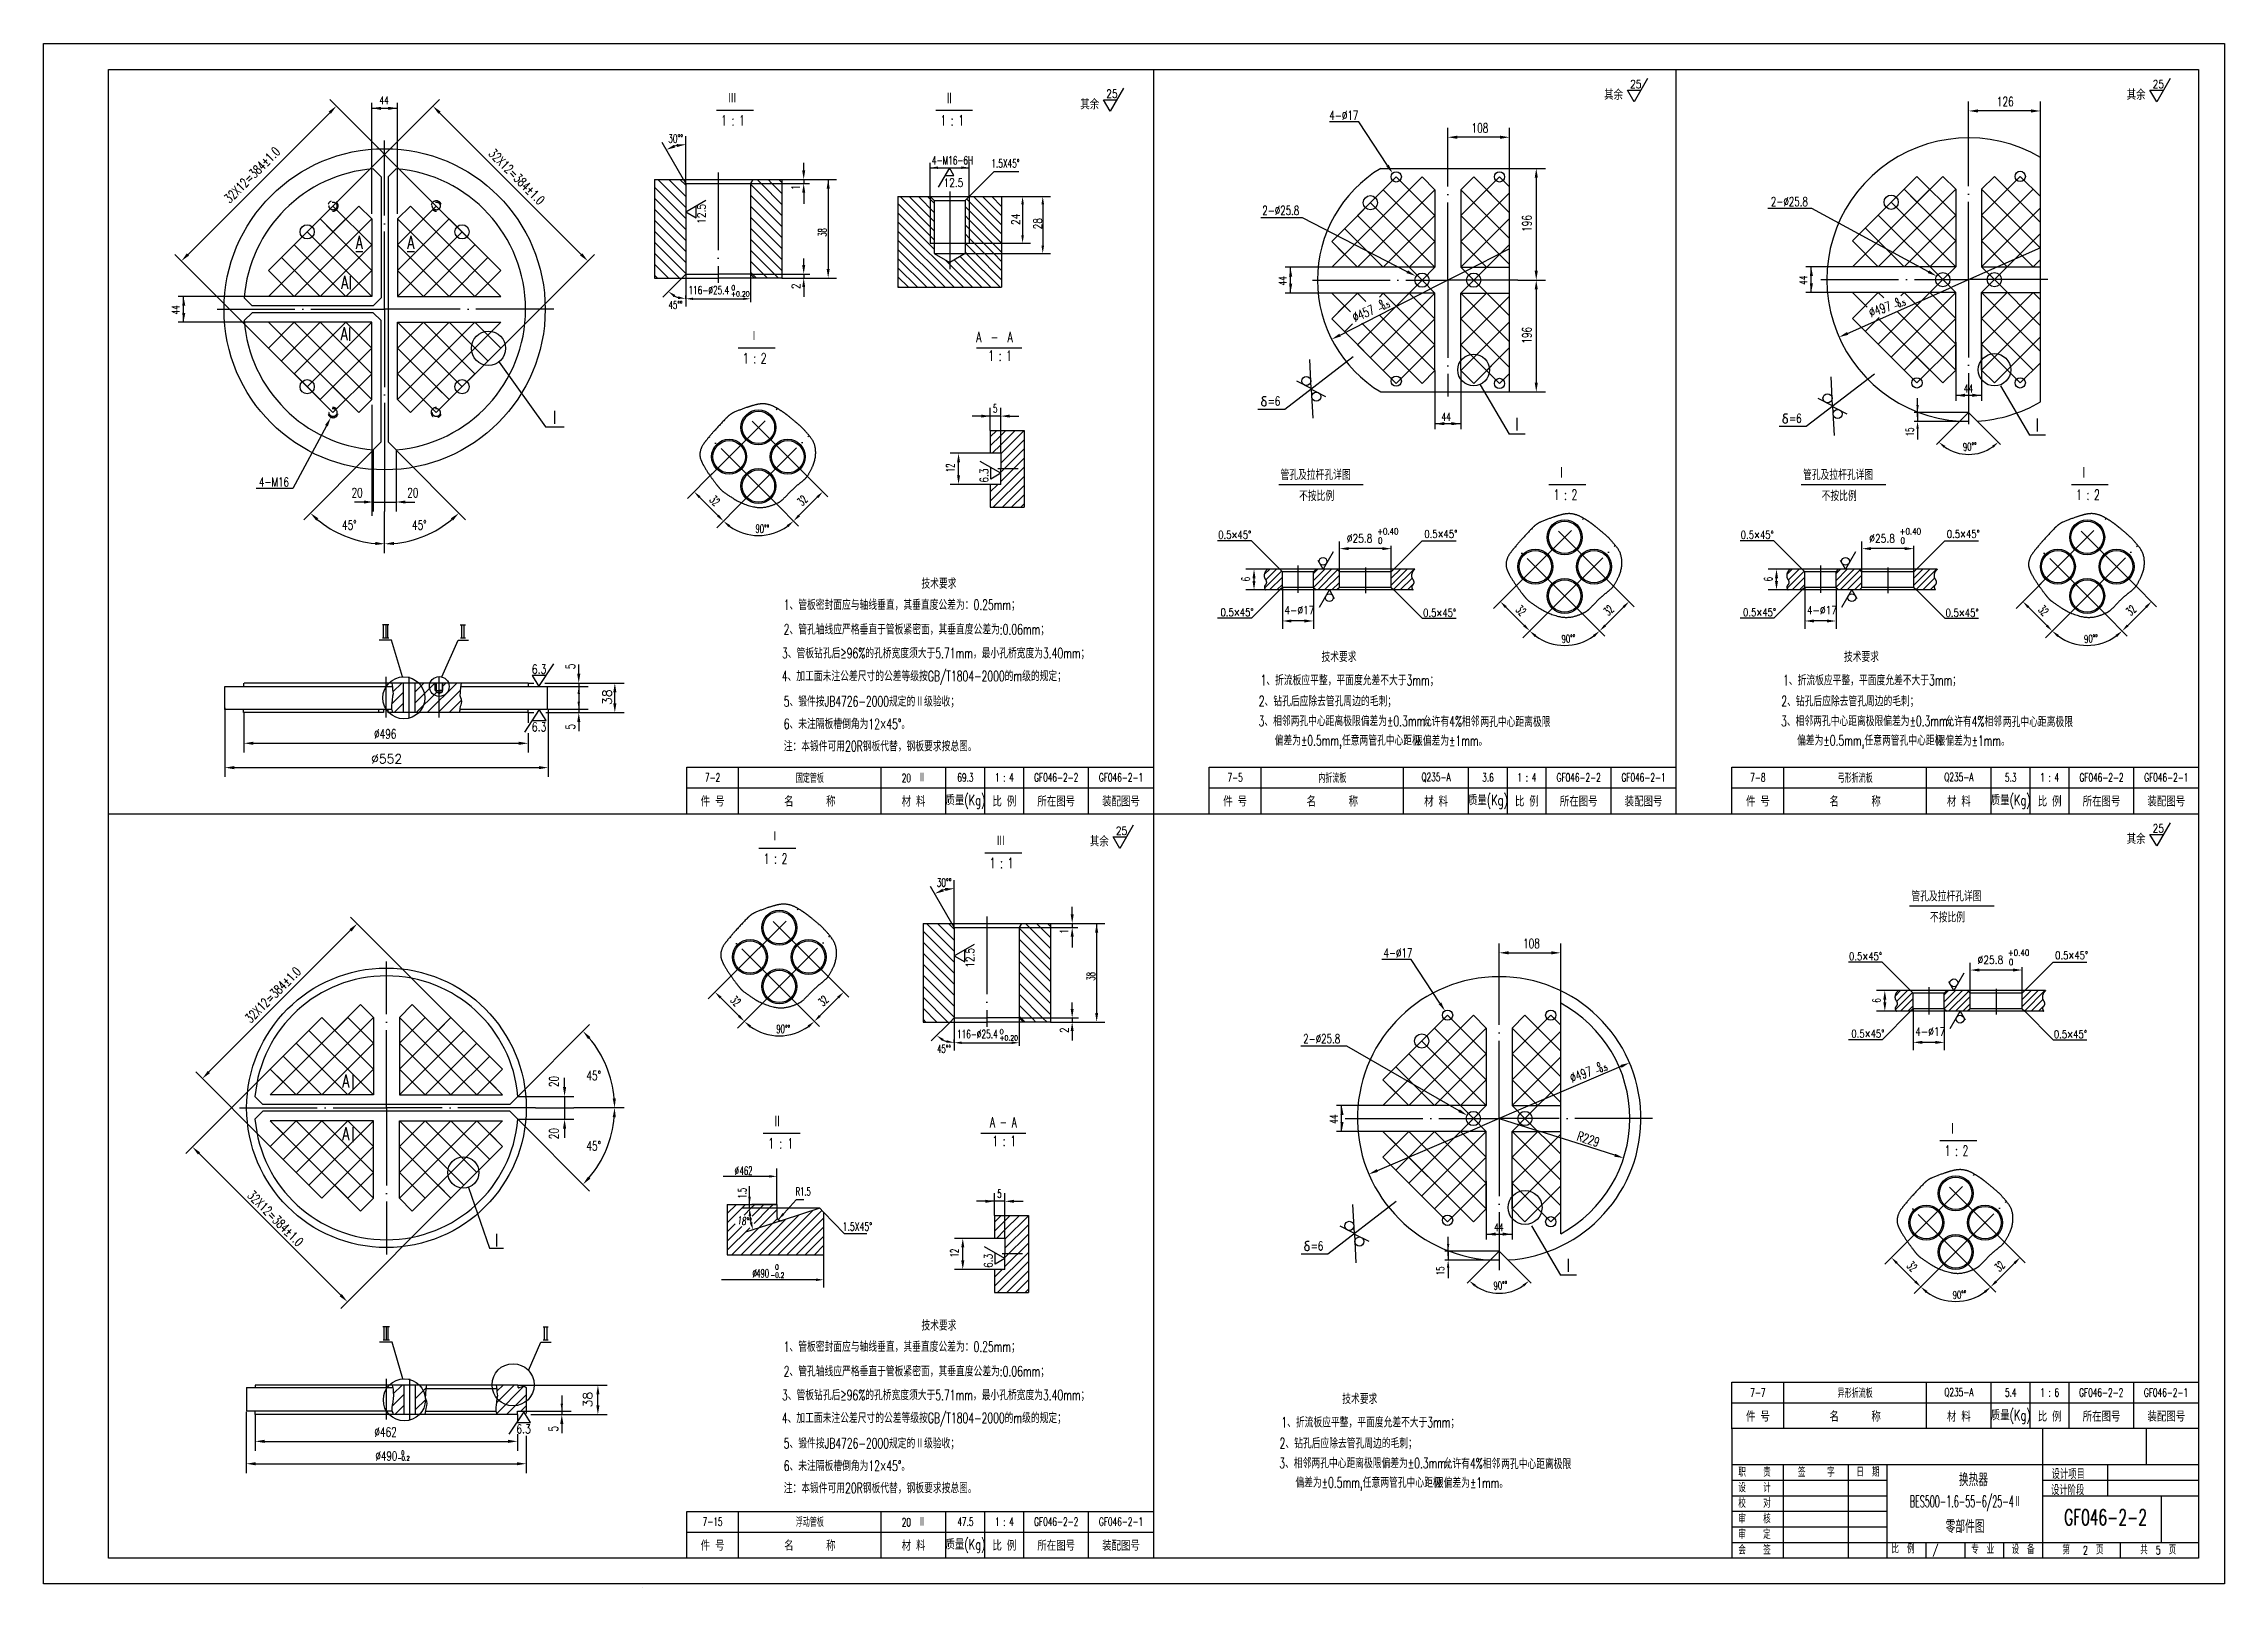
# Model space of a CAD drawing. Extents: x -843 to 1784, y -26 to 1322.
# Drawn here: x 925 to 1766, y 727 to 1322 of the extents above; entities that cross this region are included whole.
import ezdxf
from ezdxf.enums import TextEntityAlignment as Align

# ---------------------------------------------------------------- set-up
doc = ezdxf.new("R2010")
doc.units = 0
doc.header["$MEASUREMENT"] = 0
for name, pattern in [('DASHDOT-M', [36, 30, -3, 0, -3]), ('DIVIDE-M', [39, 30, -3, 0, -3, 0, -3]), ('HIDDEN-M', [7, 5, -2])]:
    doc.linetypes.add(name, pattern=pattern)
doc.layers.get('0').update_dxf_attribs({"linetype": 'CONTINUOUS'})
for name, color, linetype in [('1', 3, 'CONTINUOUS'), ('CDR_DIM', 7, 'CONTINUOUS'), ('CDR_DWG1', 4, 'CONTINUOUS'), ('CDR_DWG2', 2, 'CONTINUOUS'), ('CDR_DWG3', 1, 'DASHDOT-M'), ('CDR_DWG4', 3, 'DIVIDE-M'), ('CDR_DWG5', 6, 'HIDDEN-M')]:
    doc.layers.add(name, color=color, linetype=linetype)
doc.styles.add('HZ', font='romans', dxfattribs={"width": 0.7, "bigfont": 'hz'})

msp = doc.modelspace()

# ---------------------------------------------------------------- texts
at = {"style": 'HZ'}
for s, height, width, p in [('25', 3.2, 0.8, (1334.88, 1300.98)), ('其余', 4, 0.7, (1526.9, 1300.23)), ('25', 3.2, 0.8, (1536.91, 1304.68)), ('其余', 4, 0.7, (1728.4, 1300.23)), ('25', 3.2, 0.8, (1738.41, 1304.68)), ('其余', 4, 0.7, (1324.87, 1296.52)), ('4-%%c17', 3.5, 0.7, (1420.95, 1292.49)), ('126', 3.6, 0.7, (1678.36, 1297.75)), ('30%%d%%d', 3.2, 0.65, (1165.99, 1283.69)), ('108', 3.6, 0.7, (1475.77, 1287.61)), ('4-M16-6H', 3.2, 0.65, (1267.67, 1275.32)), ('1.5X45%%d', 3.2, 0.65, (1290.61, 1274.1)), ('12.5', 3.2, 0.8, (1272.12, 1266.7)), ('2-%%C25.8', 3.5, 0.7, (1591.19, 1259.23)), ('2-%%C25.8', 3.5, 0.7, (1395.05, 1255.83)), ('116-%%C25.4', 3.2, 0.65, (1173.77, 1225.24)), ('0', 1.96, 0.8, (1190.27, 1226.8)), ('45%%d%%d', 3, 0.65, (1166.12, 1219.65)), ('+0.20', 1.96, 0.8, (1190.17, 1224.4)), ('=6', 3.5, 0.7, (1397.14, 1182.31)), ('5', 3.2, 0.6, (1291.25, 1179.63)), ('=6', 3.5, 0.7, (1598.19, 1175.66)), ('4-M16', 3.5, 0.7, (1008.16, 1151.11)), ('20', 3.6, 0.7, (1043.84, 1146.94)), ('20', 3.6, 0.7, (1065.31, 1146.94)), ('45%%D', 3.6, 0.7, (1040.16, 1134.48)), ('45%%D', 3.6, 0.7, (1067.15, 1134.48)), ('0.5×45%%D', 3, 0.8, (1378.06, 1130.99)), ('%%C25.8', 3.2, 0.8, (1427.65, 1129.5)), ('+0.40', 2.5, 0.8, (1439.36, 1132.59)), ('0', 2.5, 0.8, (1439.69, 1129.01)), ('0.5×45%%D', 3, 0.8, (1457.53, 1131.33)), ('0.5×45%%D', 3, 0.8, (1579.56, 1130.99)), ('%%C25.8', 3.2, 0.8, (1629.15, 1129.5)), ('+0.40', 2.5, 0.8, (1640.86, 1132.59)), ('0', 2.5, 0.8, (1641.19, 1129.01)), ('0.5×45%%D', 3, 0.8, (1659.03, 1131.33)), ('技术要求', 4, 0.65, (1263.6, 1111.73)), ('1、管板密封面应与轴线垂直，其垂直度公差为：0.25mm；', 4, 0.65, (1210.49, 1103.52)), ('0.5×45%%D', 3, 0.8, (1378.96, 1101.13)), ('4-%%c17', 3.2, 0.8, (1403.56, 1101.84)), ('0.5×45%%D', 3, 0.8, (1457.07, 1100.91)), ('0.5×45%%D', 3, 0.8, (1580.46, 1101.13)), ('4-%%c17', 3.2, 0.8, (1605.06, 1101.84)), ('0.5×45%%D', 3, 0.8, (1658.57, 1100.91)), ('2、管孔轴线应严格垂直于管板紧密面，其垂直度公差为:0.06mm；', 4, 0.65, (1210.49, 1094.04)), ('3、管板钻孔后≥96%的孔桥宽度须大于5.71mm，最小孔桥宽度为3.40mm；', 4, 0.65, (1209.84, 1084.87)), ('技术要求', 4, 0.65, (1417.88, 1083.47)), ('技术要求', 4, 0.65, (1619.38, 1083.47)), ('4、加工面未注公差尺寸的公差等级按GB/T1804-2000的m级的规定；', 4, 0.65, (1209.77, 1076.03)), ('1、折流板应平整，平面度允差不大于3mm；', 4, 0.65, (1394.39, 1074.44)), ('1、折流板应平整，平面度允差不大于3mm；', 4, 0.65, (1595.89, 1074.44)), ('5、锻件按JB4726-2000规定的Ⅱ级验收；', 4, 0.65, (1210.51, 1066.26)), ('2、钻孔后应除去管孔周边的毛刺；', 4, 0.65, (1393.71, 1066.37)), ('2、钻孔后应除去管孔周边的毛刺；', 4, 0.65, (1595.21, 1066.37)), ('6、未注隔板槽倒角为12×45%%d。', 4, 0.65, (1210.51, 1057.58)), ('3、相邻两孔中心距离极限偏差为%%P0.3mm，', 4, 0.65, (1393.62, 1058.7)), ('允许有4%%%相邻', 4, 0.65, (1456.99, 1058.55)), ('两孔中心距离极限', 4, 0.65, (1479.15, 1058.39)), ('3、相邻两孔中心距离极限偏差为%%P0.3mm，', 4, 0.65, (1595.12, 1058.7)), ('允许有4%%%相邻', 4, 0.65, (1658.49, 1058.55)), ('两孔中心距离极限', 4, 0.65, (1680.65, 1058.39)), ('%%C496', 3.6, 0.7, (1052.51, 1053.9)), ('注：本锻件可用20R钢板代替，钢板要求按总图。', 4, 0.65, (1210.51, 1049)), ('  偏差为%%p0.5mm,任意两管孔中心距极', 4, 0.65, (1396.25, 1051.21)), ('限偏差为%%p1mm。', 4, 0.65, (1453.59, 1051.1)), ('  偏差为%%p0.5mm,任意两管孔中心距极', 4, 0.65, (1597.75, 1051.21)), ('限偏差为%%p1mm。', 4, 0.65, (1655.09, 1051.1)), ('25', 3.2, 0.8, (1338.58, 1016.75)), ('其余', 4, 0.7, (1728.4, 1013.23)), ('25', 3.2, 0.8, (1738.41, 1017.68)), ('其余', 4, 0.7, (1328.57, 1012.3)), ('30%%d%%d', 3.2, 0.65, (1269.52, 996.8)), ('108', 3.6, 0.7, (1495.61, 973.1)), ('4-%%C17', 3.5, 0.7, (1441.79, 969.48)), ('0.5×45%%D', 3, 0.8, (1621.32, 968.49)), ('%%C25.8', 3.2, 0.8, (1670.92, 967)), ('+0.40', 2.5, 0.8, (1682.63, 970.09)), ('0', 2.5, 0.8, (1682.95, 966.51)), ('0.5×45%%D', 3, 0.8, (1700.79, 968.83)), ('4-%%c17', 3.2, 0.8, (1646.83, 939.34)), ('45%%d%%d', 3, 0.65, (1269.66, 932.76)), ('116-%%C25.4', 3.2, 0.65, (1277.31, 938.35)), ('+0.20', 1.96, 0.8, (1293.71, 937.51)), ('0', 1.96, 0.8, (1293.81, 939.92)), ('2-%%C25.8', 3.5, 0.7, (1410.83, 936.44)), ('0.5×45%%D', 3, 0.8, (1622.22, 938.63)), ('0.5×45%%D', 3, 0.8, (1700.34, 938.41)), ('45%%D', 3.6, 0.7, (1134.43, 922.16)), ('45%%D', 3.6, 0.7, (1134.43, 895.04)), ('%%c', 3.2, 0.6, (1191.59, 885.67)), ('462', 3.2, 0.6, (1193.51, 885.67)), ('R1.5', 3.2, 0.6, (1215.1, 877.66)), ('5', 3.2, 0.6, (1292.87, 876.83)), ('1.5X45%%D', 3.2, 0.68, (1233.23, 864.14)), ('I', 5, 0.7, (1099.18, 858)), ('=6', 3.5, 0.7, (1413.75, 856.54)), ('0', 2, 0.68, (1207.16, 849.13)), ('%%c', 3.2, 0.6, (1198.48, 846.08)), ('490', 3.2, 0.6, (1199.91, 846.08)), ('-0.2', 2, 0.68, (1205.34, 845.98)), ('技术要求', 4, 0.65, (1263.6, 825.63)), ('1、管板密封面应与轴线垂直，其垂直度公差为：0.25mm；', 4, 0.65, (1210.49, 817.43)), ('2、管孔轴线应严格垂直于管板紧密面，其垂直度公差为:0.06mm；', 4, 0.65, (1210.49, 807.94)), ('3、管板钻孔后≥96%的孔桥宽度须大于5.71mm，最小孔桥宽度为3.40mm；', 4, 0.65, (1209.84, 798.78)), ('技术要求', 4, 0.65, (1425.9, 797.3)), ('4、加工面未注公差尺寸的公差等级按GB/T1804-2000的m级的规定；', 4, 0.65, (1209.77, 789.94)), ('1、折流板应平整，平面度允差不大于3mm；', 4, 0.65, (1402.41, 788.27)), ('%%C462', 3.6, 0.7, (1052.64, 784.71)), ('5、锻件按JB4726-2000规定的Ⅱ级验收；', 4, 0.65, (1210.51, 780.17)), ('2、钻孔后应除去管孔周边的毛刺；', 4, 0.65, (1401.73, 780.21)), ('6、未注隔板槽倒角为12×45%%d。', 4, 0.65, (1210.51, 771.48)), ('3、相邻两孔中心距离极限偏差为%%P0.3mm，', 4, 0.65, (1401.63, 772.53)), ('允许有4%%%相邻', 4, 0.65, (1465.01, 772.38)), ('两孔中心距离极限', 4, 0.65, (1487.17, 772.22)), ('注：本锻件可用20R钢板代替，钢板要求按总图。', 4, 0.65, (1210.51, 762.91)), ('  偏差为%%p0.5mm,任意两管孔中心距极', 4, 0.65, (1404.27, 765.05)), ('限偏差为%%p1mm。', 4, 0.65, (1461.6, 764.94)), ('职    责', 3.2, 0.7, (1578.64, 769.33)), ('设    计', 3.2, 0.7, (1578.64, 763.33)), ('签     字', 3.2, 0.7, (1601.65, 769.28)), ('日  期', 3.2, 0.7, (1624.2, 769.37)), ('设计阶段', 3.8, 0.65, (1699.22, 762.24)), ('设计项目', 3.8, 0.65, (1699.43, 768.39)), ('校    对', 3.2, 0.7, (1578.64, 757.33)), ('审    核', 3.2, 0.7, (1578.64, 751.33)), ('审    定', 3.2, 0.7, (1578.64, 745.33)), ('会    签', 3.2, 0.7, (1578.64, 739.33)), ('比  例', 3.2, 0.7, (1637.67, 739.75)), ('/', 3.2, 0.7, (1653.63, 739.57)), ('专  业', 3.2, 0.7, (1668.44, 739.55)), ('设  备', 3.2, 0.7, (1684.02, 739.54)), ('第   2  页', 3.2, 0.7, (1703.62, 739.34)), ('共  5  页', 3.2, 0.7, (1733.62, 739.34))]:
    msp.add_text(s, height=height, dxfattribs=dict(at, width=width)).set_placement(p)
for s, height, rotation, width, p in [('32X12=384%%P1.0', 3.6, 45, 0.7, (996.88, 1260.14)), ('32X12=384%%P1.0', 3.6, 315, 0.7, (1096.41, 1279.18)), ('1', 3.2, 90, 0.8, (1216.66, 1265.39)), ('12.5', 3.2, 90, 0.8, (1180.4, 1252.42)), ('24', 3.2, 90, 0.8, (1301.51, 1251.97)), ('28', 3.2, 90, 0.8, (1310.06, 1250.27)), ('196', 3.6, 90, 0.7, (1498.92, 1249.32)), ('38', 3.2, 90, 0.6, (1227.05, 1247.46)), ('2', 3.2, 90, 0.8, (1216.8, 1227.24)), ('%%c457', 3.6, 23.80238, 0.7, (1430.81, 1214.47)), ('-0.5', 1.7, 23.80238, 0.7, (1440.18, 1218.66)), ('0', 1.7, 23.80238, 0.7, (1440.52, 1221.17)), ('%%C497', 3.6, 19.50204, 0.7, (1629.8, 1216.35)), ('-0.5', 1.7, 19.50204, 0.7, (1638.96, 1219.65)), ('0', 1.7, 19.50204, 0.7, (1639.46, 1221.9)), ('196', 3.6, 90, 0.7, (1498.92, 1206.2)), ('15', 3, 90, 0.65, (1646.26, 1170.47)), ('90%%d%%d', 3, 3.51582, 0.65, (1665.35, 1164.84)), ('12', 3.2, 90, 0.6, (1276.33, 1156.68)), ('6.3', 3.2, 90, 0.8, (1289.39, 1152.59)), ('32', 3.2, 315, 0.6, (1181.61, 1145.7)), ('32', 3.2, 45, 0.6, (1217.66, 1143.46)), ('90%%d%%d', 3.2, 358.5569, 0.6, (1199.57, 1133.29)), ('6', 3.2, 90, 0.6, (1390.27, 1114.6)), ('6', 3.2, 90, 0.6, (1591.77, 1114.6)), ('32', 3.2, 315, 0.6, (1492.52, 1103.34)), ('32', 3.2, 45, 0.6, (1528.57, 1101.09)), ('32', 3.2, 315, 0.6, (1694.02, 1103.34)), ('32', 3.2, 45, 0.6, (1730.07, 1101.09)), ('90%%d%%d', 3, 2.84216, 0.65, (1510.55, 1090.81)), ('90%%d%%d', 3, 2.84216, 0.65, (1712.05, 1090.81)), ('5', 3.6, 90, 0.7, (1130.02, 1080.66)), ('5', 3.6, 90, 0.7, (1130.02, 1057.4)), ('1', 3.2, 90, 0.8, (1320.19, 978.5)), ('12.5', 3.2, 90, 0.8, (1283.94, 965.53)), ('32X12=384%%P1.0', 3.6, 45, 0.7, (1004.93, 943.99)), ('38', 3.2, 90, 0.6, (1330.59, 960.57)), ('32', 3.2, 315, 0.6, (1189.66, 952.77)), ('32', 3.2, 45, 0.6, (1225.71, 950.52)), ('6', 3.2, 90, 0.6, (1633.53, 952.1)), ('90%%d%%d', 3.2, 358.5569, 0.6, (1207.62, 940.36)), ('2', 3.2, 90, 0.8, (1320.34, 940.36)), ('%%c497', 3.6, 19.86864, 0.7, (1514.5, 921.19)), ('-0.5', 1.7, 19.86864, 0.7, (1523.95, 924.66)), ('0', 1.7, 19.86864, 0.7, (1524.44, 927.16)), ('20', 3.6, 90, 0.7, (1123.69, 919.52)), ('20', 3.6, 90, 0.7, (1123.69, 899.41)), ('R229', 3.6, 341.5701, 0.7, (1516.1, 899.11)), ('32X12=384%%P1.0', 3.6, 315, 0.7, (1003.38, 877.47)), ('1.5', 3.2, 90, 0.6, (1196.1, 876.54)), ('18%%d%%d', 3, 351.80081, 0.65, (1192.56, 866.75)), ('12', 3.2, 90, 0.6, (1277.95, 853.89)), ('6.3', 3.2, 90, 0.8, (1291.02, 849.8)), ('15', 3, 90, 0.65, (1465.23, 847)), ('32', 3.2, 315, 0.6, (1643.33, 850.38)), ('32', 3.2, 45, 0.6, (1679.38, 848.13)), ('90%%d%%d', 3, 3.51582, 0.65, (1484.32, 841.36)), ('90%%d%%d', 3, 2.84216, 0.65, (1661.36, 837.84)), ('5', 3.6, 90, 0.7, (1123.49, 786.7))]:
    msp.add_text(s, height=height, rotation=rotation, dxfattribs=dict(at, width=width)).set_placement(p)
for s, height, width, p in [('I', 5, 0.7, (1693.9, 1172.34)), ('6.3', 3.5, 0.75, (1116.16, 1078.93)), ('6.3', 3.5, 0.75, (1116.16, 1056.68)), ('I', 5, 0.7, (1512.98, 848.31)), ('6.3', 3.5, 0.75, (1110.19, 785.97)), ('%%C490', 3.5, 0.7, (1057.28, 775.54)), ('-0.2', 1.7, 0.7, (1063.92, 775.52)), ('0', 1.7, 0.7, (1063.61, 777.65)), ('GF046-2-2', 6, 0.65, (1720.27, 750.62))]:
    msp.add_text(s, height=height, dxfattribs=dict(at, width=width)).set_placement(p, align=Align.CENTER)
for p in [(1144.17, 1069.87), (1136.65, 799.01)]:
    msp.add_text('38', height=3.5, rotation=90, dxfattribs=at).set_placement(p, align=Align.CENTER)
msp.add_text('%%C552', height=3.5, dxfattribs=at).set_placement((1057.37, 1044.37), align=Align.CENTER)
for s, height, width, p in [('7-2', 3.2, 0.65, (1183.08, 1038.92)), ('固定管板', 3.2, 0.65, (1220.58, 1038.92)), ('20  Ⅱ', 3.2, 0.65, (1260.58, 1038.92)), ('69.3', 3.2, 0.65, (1280.58, 1038.92)), ('1 : 4', 3.2, 0.65, (1295.58, 1038.92)), ('GF046-2-2', 3.2, 0.65, (1315.58, 1038.92)), ('GF046-2-1', 3.2, 0.65, (1340.58, 1038.92)), ('7-5', 3.2, 0.65, (1384.58, 1038.92)), ('内折流板', 3.2, 0.65, (1422.08, 1038.92)), ('Q235-A', 3.2, 0.65, (1462.08, 1038.92)), ('3.6', 3.2, 0.65, (1482.08, 1038.92)), ('1 : 4', 3.2, 0.65, (1497.08, 1038.92)), ('GF046-2-2', 3.2, 0.65, (1517.08, 1038.92)), ('GF046-2-1', 3.2, 0.65, (1542.08, 1038.92)), ('7-8', 3.2, 0.65, (1586.19, 1038.92)), ('弓形折流板', 3.2, 0.65, (1623.69, 1038.92)), ('Q235-A', 3.2, 0.65, (1663.69, 1038.92)), ('5.3', 3.2, 0.65, (1683.69, 1038.92)), ('1 : 4', 3.2, 0.65, (1698.69, 1038.92)), ('GF046-2-2', 3.2, 0.65, (1718.69, 1038.92)), ('GF046-2-1', 3.2, 0.65, (1743.69, 1038.92)), ('件 号', 4, 0.7, (1183.08, 1029.92)), ('名      称', 4, 0.7, (1220.58, 1029.92)), ('材 料', 4, 0.7, (1260.58, 1029.92)), ('质量(Kg)', 4, 0.7, (1280.58, 1029.92)), ('比 例', 4, 0.7, (1295.58, 1029.92)), ('所在图号', 4, 0.7, (1315.58, 1029.92)), ('装配图号', 4, 0.7, (1340.58, 1029.92)), ('件 号', 4, 0.7, (1384.58, 1029.92)), ('名      称', 4, 0.7, (1422.08, 1029.92)), ('材 料', 4, 0.7, (1462.08, 1029.92)), ('质量(Kg)', 4, 0.7, (1482.08, 1029.92)), ('比 例', 4, 0.7, (1497.08, 1029.92)), ('所在图号', 4, 0.7, (1517.08, 1029.92)), ('装配图号', 4, 0.7, (1542.08, 1029.92)), ('件 号', 4, 0.7, (1586.19, 1029.92)), ('名      称', 4, 0.7, (1623.69, 1029.92)), ('材 料', 4, 0.7, (1663.69, 1029.92)), ('质量(Kg)', 4, 0.7, (1683.69, 1029.92)), ('比 例', 4, 0.7, (1698.69, 1029.92)), ('所在图号', 4, 0.7, (1718.69, 1029.92)), ('装配图号', 4, 0.7, (1743.69, 1029.92)), ('7-7', 3.2, 0.65, (1586.2, 801.73)), ('异形折流板', 3.2, 0.65, (1623.7, 801.73)), ('Q235-A', 3.2, 0.65, (1663.7, 801.73)), ('5.4', 3.2, 0.65, (1683.7, 801.73)), ('1 : 6', 3.2, 0.65, (1698.7, 801.73)), ('GF046-2-2', 3.2, 0.65, (1718.58, 801.73)), ('GF046-2-1', 3.2, 0.65, (1743.58, 801.73)), ('件 号', 4, 0.7, (1586.2, 792.73)), ('名      称', 4, 0.7, (1623.7, 792.73)), ('材 料', 4, 0.7, (1663.7, 792.73)), ('质量(Kg)', 4, 0.7, (1683.7, 792.73)), ('比 例', 4, 0.7, (1698.7, 792.73)), ('所在图号', 4, 0.7, (1718.7, 792.73)), ('装配图号', 4, 0.7, (1743.7, 792.73)), ('换热器', 5, 0.65, (1669.32, 768.38)), ('BES500-1.6-55-6/25-4Ⅱ', 4.5, 0.5, (1666.27, 759.43)), ('7-15', 3.2, 0.65, (1183.08, 751.92)), ('浮动管板', 3.2, 0.65, (1220.58, 752.01)), ('20  Ⅱ', 3.2, 0.65, (1260.58, 751.92)), ('47.5', 3.2, 0.65, (1280.58, 751.92)), ('1 : 4', 3.2, 0.65, (1295.58, 751.92)), ('GF046-2-2', 3.2, 0.65, (1315.58, 751.92)), ('GF046-2-1', 3.2, 0.65, (1340.58, 751.92)), ('零部件图', 5, 0.65, (1666.08, 750.32)), ('件 号', 4, 0.7, (1183.08, 742.92)), ('名      称', 4, 0.7, (1220.58, 742.92)), ('材 料', 4, 0.7, (1260.58, 742.92)), ('质量(Kg)', 4, 0.7, (1280.58, 742.92)), ('比 例', 4, 0.7, (1295.58, 742.92)), ('所在图号', 4, 0.7, (1315.58, 742.92)), ('装配图号', 4, 0.7, (1340.58, 742.92))]:
    msp.add_text(s, height=height, dxfattribs=dict(at, width=width)).set_placement(p, align=Align.MIDDLE)
at = {"layer": 'CDR_DIM', "style": 'HZ', "width": 0.7}
for p in [(1054.54, 1300.06), (1665.56, 1188.94), (1464.2, 1178), (1484.53, 865.46)]:
    msp.add_text('44', height=3, dxfattribs=at).set_placement(p, align=Align.MIDDLE_LEFT)
for p in [(1402.88, 1228.64), (1603.7, 1228.84), (976.01, 1217.41), (1422.67, 905.37)]:
    msp.add_text('44', height=3, rotation=90, dxfattribs=at).set_placement(p, align=Align.MIDDLE_LEFT)
at = {"layer": 'CDR_DWG2', "style": 'HZ'}
for s, height, width, p in [('Ⅲ', 4, 0.65, (1188.95, 1298.92)), ('II', 4, 0.65, (1273.52, 1298.92)), ('1 : 1', 4, 0.65, (1186.37, 1290.28)), ('1 : 1', 4, 0.65, (1270.94, 1290.28)), ('A', 5, 0.7, (1045.43, 1242.74)), ('A', 5, 0.7, (1065.29, 1242.74)), ('A', 5, 0.7, (1039.83, 1227.32)), ('A', 5, 0.7, (1039.6, 1207.53)), ('Ⅰ', 4, 0.65, (1197.32, 1207.21)), ('A  -  A', 4, 0.65, (1284.76, 1206.78)), ('1 : 1', 4, 0.65, (1289.36, 1199.56)), ('1 : 2', 4, 0.65, (1194.74, 1198.58)), ('管孔及拉杆孔详图', 4, 0.65, (1402.1, 1153.66)), ('I', 4, 0.65, (1509.98, 1154.57)), ('管孔及拉杆孔详图', 4, 0.65, (1603.6, 1153.66)), ('I', 4, 0.65, (1711.48, 1154.57)), ('不按比例', 4, 0.65, (1409.26, 1145.5)), ('1 : 2', 4, 0.65, (1507.41, 1145.94)), ('不按比例', 4, 0.65, (1610.76, 1145.5)), ('1 : 2', 4, 0.65, (1708.91, 1145.94)), ('Ⅰ', 4, 0.65, (1205.36, 1014.28)), ('1 : 2', 4, 0.65, (1202.79, 1005.65)), ('Ⅲ', 4, 0.65, (1292.49, 1012.54)), ('1 : 1', 4, 0.65, (1289.91, 1003.91)), ('管孔及拉杆孔详图', 4, 0.65, (1645.37, 991.16)), ('不按比例', 4, 0.65, (1652.52, 983)), ('A', 5, 0.7, (1040.22, 919.42)), ('II', 4, 0.7, (1206.99, 904.42)), ('A', 5, 0.7, (1040.22, 899.01)), ('A - A', 4, 0.65, (1289.96, 903.99)), ('1 : 1', 4, 0.65, (1290.99, 896.77)), ('I', 4, 0.65, (1660.78, 901.61)), ('1 : 1', 4, 0.7, (1204.41, 895.79)), ('1 : 2', 4, 0.65, (1658.21, 892.98))]:
    msp.add_text(s, height=height, dxfattribs=dict(at, width=width)).set_placement(p)
at = {"layer": 'CDR_DWG2', "style": 'HZ', "width": 0.7}
for p in [(1122.12, 1175.33), (1493.21, 1172.66)]:
    msp.add_text('I', height=5, dxfattribs=at).set_placement(p, align=Align.CENTER)

# ---------------------------------------------------------------- blocks, each defined once
blk = doc.blocks.new('*X69')
at = {"color": 0}
for p, q in [((137.45, 82.3), (144.23, 89.07)), ((137.54, 78.14), (147.77, 88.37)), ((137.59, 86.68), (139.99, 89.07)), ((141.33, 77.69), (148.91, 85.27)), ((146.89, 79.01), (148.91, 81.03))]:
    blk.add_line(p, q, dxfattribs=at)
blk = doc.blocks.new('*X67')
at = {"color": 0}
for p, q in [((138.22, 49.12), (142.69, 53.6)), ((138.69, 53.84), (142.12, 57.27)), ((139.22, 45.88), (142.69, 49.35))]:
    blk.add_line(p, q, dxfattribs=at)
blk = doc.blocks.new('*X68')
at = {"color": 0}
for p, q in [((128.09, 68.69), (132.23, 72.83)), ((128.09, 64.45), (132.17, 68.53))]:
    blk.add_line(p, q, dxfattribs=at)
blk = doc.blocks.new('*X94')
at = {"layer": '1', "color": 0, "linetype": 'Continuous'}
for p, q in [((-21619.56, -20961.13), (-21612.5, -20954.07)), ((-21619.56, -20957.59), (-21616.04, -20954.07)), ((-21617.76, -20973.48), (-21600.4, -20956.12)), ((-21613.08, -20958.19), (-21610.46, -20955.57)), ((-21610.46, -20955.57), (-21608.96, -20954.07)), ((-21609.99, -20958.64), (-21606.93, -20955.57)), ((-21609.21, -20961.39), (-21603.39, -20955.57)), ((-21606.93, -20955.57), (-21605.43, -20954.07)), ((-21603.62, -20973.48), (-21586.58, -20956.44)), ((-21603.39, -20955.57), (-21601.89, -20954.07)), ((-21600.08, -20973.48), (-21583.04, -20956.43)), ((-21619.56, -20964.67), (-21616.49, -20961.6)), ((-21619.56, -20968.2), (-21613.97, -20962.61)), ((-21619.56, -20971.74), (-21610.88, -20963.06)), ((-21614.23, -20973.48), (-21600.25, -20959.5)), ((-21610.69, -20973.48), (-21597.04, -20959.82)), ((-21607.16, -20973.48), (-21591.81, -20958.13)), ((-21596.55, -20973.48), (-21582.4, -20959.33)), ((-21593.01, -20973.48), (-21582.4, -20962.87)), ((-21589.48, -20973.48), (-21582.4, -20966.4)), ((-21585.94, -20973.48), (-21582.4, -20969.94)), ((-21582.41, -20973.48), (-21582.4, -20973.47))]:
    blk.add_line(p, q, dxfattribs=at)
blk = doc.blocks.new('*X93')
at = {"layer": '1', "color": 0, "linetype": 'Continuous'}
for p, q in [((-21516.49, -20960.86), (-21514, -20958.37)), ((-21516.49, -20964.4), (-21512.49, -20960.4)), ((-21515.75, -20967.19), (-21512.49, -20963.93)), ((-21512.49, -20963.93), (-21506.93, -20958.37)), ((-21512.49, -20960.4), (-21510.47, -20958.37)), ((-21512.49, -20967.47), (-21503.46, -20958.43)), ((-21512.49, -20971), (-21503.46, -20961.97)), ((-21512.49, -20974.54), (-21503.46, -20965.5)), ((-21516.49, -20985.61), (-21503.46, -20972.57)), ((-21512.49, -20978.07), (-21503.46, -20969.04)), ((-21516.49, -20982.07), (-21513.6, -20979.19)), ((-21515.35, -20988), (-21503.46, -20976.11)), ((-21511.81, -20988), (-21503.46, -20979.65)), ((-21508.28, -20988), (-21503.46, -20983.18)), ((-21504.74, -20988), (-21503.46, -20986.72))]:
    blk.add_line(p, q, dxfattribs=at)
blk = doc.blocks.new('*X82')
at = {"color": 0}
for p, q in [((138.22, 49.12), (142.69, 53.6)), ((138.69, 53.84), (142.12, 57.27)), ((139.22, 45.88), (142.69, 49.35))]:
    blk.add_line(p, q, dxfattribs=at)
blk = doc.blocks.new('*X83')
at = {"color": 0}
for p, q in [((147.14, 49.56), (154.85, 57.27)), ((147.14, 53.8), (150.61, 57.27)), ((147.7, 45.88), (155.52, 53.7)), ((151.95, 45.88), (163.33, 57.27)), ((156.19, 45.88), (164.67, 54.36)), ((157.69, 55.87), (159.09, 57.27)), ((160.43, 45.88), (165.07, 50.52))]:
    blk.add_line(p, q, dxfattribs=at)
blk = doc.blocks.new('*X92')
at = {"layer": '1', "color": 0, "linetype": 'Continuous'}
for p, q in [((-21542.75, -20845.73), (-21532.03, -20856.46)), ((-21538.51, -20845.73), (-21532.03, -20852.22)), ((-21534.26, -20845.73), (-21532.03, -20847.97)), ((-21507.03, -20847.52), (-21494.97, -20859.57)), ((-21504.57, -20845.73), (-21503.02, -20847.28)), ((-21503.02, -20847.28), (-21494.97, -20855.33)), ((-21500.32, -20845.73), (-21498.78, -20847.28)), ((-21498.78, -20847.28), (-21494.97, -20851.08)), ((-21496.08, -20845.73), (-21494.97, -20846.84)), ((-21544.07, -20848.65), (-21532.03, -20860.7)), ((-21544.07, -20852.89), (-21532.03, -20864.94)), ((-21507.03, -20851.76), (-21494.97, -20863.81)), ((-21507.03, -20856), (-21494.97, -20868.05)), ((-21544.07, -20857.14), (-21532.03, -20869.19)), ((-21544.07, -20861.38), (-21532.03, -20873.43)), ((-21507.03, -20860.24), (-21494.97, -20872.3)), ((-21507.03, -20864.49), (-21494.97, -20876.54)), ((-21544.07, -20865.62), (-21532.03, -20877.67)), ((-21544.07, -20869.86), (-21532.03, -20881.91)), ((-21507.03, -20868.73), (-21494.97, -20880.78)), ((-21507.03, -20872.97), (-21497.81, -20882.19)), ((-21544.07, -20874.11), (-21534.45, -20883.73)), ((-21544.07, -20878.35), (-21538.69, -20883.73)), ((-21507.03, -20877.22), (-21502.05, -20882.19)), ((-21507.03, -20881.46), (-21506.29, -20882.19)), ((-21544.07, -20882.59), (-21542.93, -20883.73)), ((-21506.29, -20882.19), (-21504.75, -20883.73)), ((-21502.05, -20882.19), (-21500.51, -20883.73)), ((-21497.81, -20882.19), (-21496.26, -20883.73))]:
    blk.add_line(p, q, dxfattribs=at)
blk = doc.blocks.new('SY', base_point=(289.2, -51.1))
blk.add_circle((289.2, -51.1), 9)
blk = doc.blocks.new('*X90')
at = {"layer": '1', "color": 0, "linetype": 'Continuous'}
for p, q in [((-21553.76, -20568.1), (-21539.76, -20582.1)), ((-21552.92, -20565.41), (-21539.76, -20578.57)), ((-21549.39, -20565.41), (-21539.76, -20575.03)), ((-21545.85, -20565.41), (-21539.76, -20571.5)), ((-21542.32, -20565.41), (-21539.76, -20567.96)), ((-21527.76, -20569.35), (-21526.26, -20570.85)), ((-21527.22, -20566.36), (-21526.26, -20567.32)), ((-21526.26, -20567.32), (-21513.76, -20579.82)), ((-21526.26, -20570.85), (-21513.76, -20583.35)), ((-21524.64, -20565.41), (-21513.76, -20576.28)), ((-21521.1, -20565.41), (-21513.76, -20572.75)), ((-21517.57, -20565.41), (-21513.76, -20569.21)), ((-21514.03, -20565.41), (-21513.76, -20565.68)), ((-21553.76, -20571.64), (-21539.76, -20585.64)), ((-21553.76, -20575.17), (-21528.53, -20600.41)), ((-21553.76, -20578.71), (-21532.07, -20600.41)), ((-21527.76, -20572.89), (-21526.26, -20574.39)), ((-21527.76, -20576.42), (-21526.26, -20577.92)), ((-21526.26, -20574.39), (-21517.25, -20583.41)), ((-21526.26, -20577.92), (-21520.78, -20583.41)), ((-21553.76, -20582.24), (-21535.6, -20600.41)), ((-21553.76, -20585.78), (-21539.14, -20600.41)), ((-21527.76, -20579.96), (-21526.26, -20581.46)), ((-21527.76, -20583.5), (-21523.85, -20587.41)), ((-21527.76, -20587.03), (-21527.39, -20587.41)), ((-21527.39, -20587.41), (-21514.39, -20600.41)), ((-21526.26, -20581.46), (-21524.32, -20583.41)), ((-21524.32, -20583.41), (-21520.32, -20587.41)), ((-21523.85, -20587.41), (-21513.76, -20597.5)), ((-21520.78, -20583.41), (-21516.78, -20587.41)), ((-21520.32, -20587.41), (-21513.76, -20593.96)), ((-21517.25, -20583.41), (-21513.76, -20586.89)), ((-21516.78, -20587.41), (-21513.76, -20590.42)), ((-21553.76, -20589.32), (-21542.67, -20600.41)), ((-21553.76, -20592.85), (-21546.21, -20600.41)), ((-21535.58, -20589.83), (-21524.99, -20600.41)), ((-21532.01, -20589.86), (-21521.46, -20600.41)), ((-21529.77, -20588.56), (-21517.92, -20600.41)), ((-21553.76, -20596.39), (-21549.74, -20600.41)), ((-21553.76, -20599.92), (-21553.28, -20600.41))]:
    blk.add_line(p, q, dxfattribs=at)
blk = doc.blocks.new('*X89')
at = {"layer": '1', "color": 0, "linetype": 'Continuous'}
for p, q in [((-21647.61, -20561.76), (-21635.56, -20573.81)), ((-21646.29, -20558.85), (-21635.56, -20569.57)), ((-21642.04, -20558.85), (-21635.56, -20565.33)), ((-21637.8, -20558.85), (-21635.56, -20561.08)), ((-21610.56, -20560.63), (-21598.51, -20572.68)), ((-21608.1, -20558.85), (-21606.56, -20560.39)), ((-21606.56, -20560.39), (-21598.51, -20568.44)), ((-21603.86, -20558.85), (-21602.32, -20560.39)), ((-21602.32, -20560.39), (-21598.51, -20564.19)), ((-21599.62, -20558.85), (-21598.51, -20559.95)), ((-21647.61, -20566.01), (-21635.56, -20578.06)), ((-21647.61, -20570.25), (-21635.56, -20582.3)), ((-21610.56, -20564.87), (-21598.51, -20576.92)), ((-21610.56, -20569.11), (-21598.51, -20581.17)), ((-21647.61, -20574.49), (-21635.56, -20586.54)), ((-21647.61, -20578.73), (-21635.56, -20590.78)), ((-21610.56, -20573.36), (-21598.51, -20585.41)), ((-21610.56, -20577.6), (-21598.51, -20589.65)), ((-21647.61, -20582.98), (-21635.56, -20595.03)), ((-21647.61, -20587.22), (-21637.99, -20596.85)), ((-21610.56, -20581.84), (-21598.51, -20593.89)), ((-21610.56, -20586.08), (-21601.35, -20595.3)), ((-21647.61, -20591.46), (-21642.23, -20596.85)), ((-21647.61, -20595.7), (-21646.47, -20596.85)), ((-21610.56, -20590.33), (-21605.59, -20595.3)), ((-21610.56, -20594.57), (-21609.83, -20595.3)), ((-21609.83, -20595.3), (-21608.29, -20596.85)), ((-21605.59, -20595.3), (-21604.04, -20596.85)), ((-21601.35, -20595.3), (-21599.8, -20596.85))]:
    blk.add_line(p, q, dxfattribs=at)
blk = doc.blocks.new('*X88')
at = {"layer": '1', "color": 0, "linetype": 'Continuous'}
for p, q in [((-21518.12, -20658.07), (-21515.63, -20655.58)), ((-21518.12, -20661.6), (-21514.12, -20657.6)), ((-21517.37, -20664.39), (-21514.12, -20661.14)), ((-21514.12, -20661.14), (-21508.56, -20655.58)), ((-21514.12, -20657.6), (-21512.1, -20655.58)), ((-21514.12, -20664.67), (-21505.08, -20655.64)), ((-21514.12, -20668.21), (-21505.08, -20659.17)), ((-21514.12, -20671.75), (-21505.08, -20662.71)), ((-21518.12, -20682.82), (-21505.08, -20669.78)), ((-21514.12, -20675.28), (-21505.08, -20666.25)), ((-21518.12, -20679.28), (-21515.23, -20676.39)), ((-21516.97, -20685.21), (-21505.08, -20673.32)), ((-21513.44, -20685.21), (-21505.08, -20676.85)), ((-21509.9, -20685.21), (-21505.08, -20680.39)), ((-21506.37, -20685.21), (-21505.08, -20683.92))]:
    blk.add_line(p, q, dxfattribs=at)

# ---------------------------------------------------------------- linework, layer by layer
for p, q in [((925.08, 727.92), (925.08, 1321.92)), ((925.08, 1321.92), (1766.08, 1321.92)), ((1766.08, 1321.92), (1766.08, 727.92)), ((1353.08, 1311.92), (1353.08, 737.92)), ((1554.58, 1311.92), (1554.58, 1024.92)), ((1035.42, 1295.28), (980.78, 1240.64)), ((1076.51, 1259.29), (1035.42, 1300.37)), ((1036.68, 1259.29), (1077.76, 1300.37)), ((1077.76, 1295.28), (1132.41, 1240.64)), ((1667.44, 1287.8), (1667.44, 1299.55)), ((1691.56, 1295.95), (1671.04, 1295.95)), ((1695.16, 1278.02), (1695.16, 1299.55)), ((1432.23, 1291.79), (1420.96, 1291.79)), ((1443.35, 1274.89), (1432.23, 1291.79)), ((1466.62, 1275.5), (1466.62, 1289.41)), ((1490.38, 1273.82), (1490.38, 1289.41)), ((1171.84, 1269.51), (1163.61, 1283.76)), ((1172.73, 1272.38), (1172.73, 1286.2)), ((1486.78, 1285.81), (1470.22, 1285.81)), ((1218.21, 1273.01), (1218.21, 1275.9)), ((1267.03, 1263.01), (1267.03, 1275.99)), ((1267.03, 1274.06), (1282.03, 1274.06)), ((1274.41, 1274.06), (1270.07, 1266.55)), ((1272.66, 1271.03), (1276.16, 1271.03)), ((1276.16, 1271.03), (1274.41, 1274.06)), ((1282.03, 1262.95), (1282.03, 1276.19)), ((1282.03, 1262.95), (1291.72, 1272.64)), ((1291.72, 1272.64), (1301.23, 1272.64)), ((1421.82, 1245.63), (1446.71, 1270.52)), ((1421.82, 1235.67), (1456.67, 1270.52)), ((1461.65, 1255.59), (1446.71, 1270.52)), ((1461.65, 1265.54), (1456.67, 1270.52)), ((1471.6, 1255.59), (1486.54, 1270.52)), ((1471.6, 1265.54), (1476.58, 1270.52)), ((1490.38, 1256.72), (1476.58, 1270.52)), ((1490.38, 1266.67), (1486.54, 1270.52)), ((1490.38, 1273.82), (1504.32, 1273.82)), ((1500.72, 1270.22), (1500.72, 1234.3)), ((1622.64, 1245.83), (1647.53, 1270.72)), ((1622.64, 1235.87), (1657.49, 1270.72)), ((1662.47, 1255.79), (1647.53, 1270.72)), ((1662.47, 1265.74), (1657.49, 1270.72)), ((1672.42, 1255.79), (1687.36, 1270.72)), ((1672.42, 1265.74), (1677.4, 1270.72)), ((1695.16, 1252.96), (1677.4, 1270.72)), ((1695.16, 1262.91), (1687.36, 1270.72)), ((1172.73, 1257.06), (1180.51, 1261.55)), ((1197.73, 1267.96), (1220.4, 1267.96)), ((1209.78, 1269.51), (1226.6, 1269.51)), ((1218.21, 1269.51), (1218.21, 1267.96)), ((1218.21, 1264.46), (1218.21, 1260.19)), ((1226.6, 1269.51), (1230.84, 1269.51)), ((1227.64, 1269.51), (1227.64, 1235.01)), ((1267.03, 1262.95), (1267.03, 1244.95)), ((1274.53, 1264.83), (1274.53, 1234.88)), ((1282.03, 1262.95), (1282.03, 1244.95)), ((1294.59, 1262.95), (1305.62, 1262.95)), ((1305.68, 1262.95), (1313.39, 1262.95)), ((1431.78, 1235.67), (1461.65, 1265.54)), ((1461.65, 1245.63), (1441.73, 1265.54)), ((1490.38, 1246.76), (1471.6, 1265.54)), ((1471.6, 1245.63), (1490.38, 1264.41)), ((1632.6, 1235.87), (1662.47, 1265.74)), ((1662.47, 1245.83), (1642.55, 1265.74)), ((1695.16, 1243), (1672.42, 1265.74)), ((1672.42, 1245.83), (1692.34, 1265.74)), ((1011.79, 1224.45), (1046.64, 1259.29)), ((1011.79, 1234.4), (1036.68, 1259.29)), ((1021.75, 1224.45), (1051.62, 1254.31)), ((1051.62, 1234.4), (1031.7, 1254.31)), ((1051.62, 1244.36), (1036.68, 1259.29)), ((1051.62, 1254.31), (1046.64, 1259.29)), ((1061.57, 1244.36), (1076.51, 1259.29)), ((1061.57, 1254.31), (1066.55, 1259.29)), ((1061.57, 1234.4), (1081.48, 1254.31)), ((1091.44, 1224.45), (1061.57, 1254.31)), ((1101.4, 1224.45), (1066.55, 1259.29)), ((1101.4, 1234.4), (1076.51, 1259.29)), ((1172.73, 1257.06), (1176.75, 1254.74)), ((1176.75, 1254.74), (1176.75, 1259.38)), ((1302.62, 1259.95), (1302.62, 1247.95)), ((1310.39, 1259.95), (1310.39, 1243.95)), ((1410.57, 1254.78), (1394.52, 1254.78)), ((1450.96, 1233.96), (1410.57, 1254.78)), ((1456.67, 1230.7), (1431.78, 1255.59)), ((1461.65, 1235.67), (1436.76, 1260.56)), ((1441.73, 1235.67), (1461.65, 1255.59)), ((1490.38, 1236.8), (1471.6, 1255.59)), ((1471.6, 1235.67), (1490.38, 1254.46)), ((1607.05, 1258.31), (1590.02, 1258.31)), ((1651.94, 1233.97), (1607.05, 1258.31)), ((1657.49, 1230.9), (1632.6, 1255.79)), ((1662.47, 1235.87), (1637.58, 1260.76)), ((1642.55, 1235.87), (1662.47, 1255.79)), ((1672.42, 1235.87), (1695.16, 1258.62)), ((1692.34, 1235.87), (1672.42, 1255.79)), ((1051.62, 1224.45), (1026.73, 1249.34)), ((1061.57, 1224.45), (1086.46, 1249.34)), ((1267.03, 1244.95), (1268.38, 1244.95)), ((1268.53, 1244.95), (1280.53, 1244.95)), ((1280.44, 1244.95), (1282.03, 1244.95)), ((1282.09, 1244.95), (1305.62, 1244.95)), ((1431.78, 1235.67), (1421.82, 1245.63)), ((1441.73, 1235.67), (1426.8, 1250.61)), ((1451.69, 1235.67), (1461.65, 1245.63)), ((1481.56, 1235.67), (1471.6, 1245.63)), ((1632.6, 1235.87), (1622.64, 1245.83)), ((1642.55, 1235.87), (1627.62, 1250.81)), ((1652.51, 1235.87), (1662.47, 1245.83)), ((1682.38, 1235.87), (1672.42, 1245.83)), ((1677.4, 1230.9), (1695.16, 1248.66)), ((1011.79, 1204.53), (975.69, 1240.64)), ((1031.7, 1224.45), (1016.77, 1239.38)), ((1041.66, 1224.45), (1021.75, 1244.36)), ((1031.7, 1224.45), (1051.62, 1244.36)), ((1081.48, 1224.45), (1061.57, 1244.36)), ((1071.53, 1224.45), (1091.44, 1244.36)), ((1081.48, 1224.45), (1096.42, 1239.38)), ((1101.4, 1204.53), (1137.5, 1240.64)), ((1218.21, 1236.55), (1218.21, 1239.05)), ((1280.59, 1240.95), (1313.39, 1240.95)), ((1490.38, 1242.79), (1472.77, 1233.83)), ((1476.58, 1230.7), (1490.38, 1244.5)), ((1695.16, 1243.21), (1673.93, 1233.77)), ((1692.34, 1235.87), (1695.16, 1238.7)), ((1021.75, 1224.45), (1011.79, 1234.4)), ((1041.66, 1224.45), (1051.62, 1234.4)), ((1071.53, 1224.45), (1061.57, 1234.4)), ((1091.44, 1224.45), (1101.4, 1234.4)), ((1171.19, 1231.51), (1163.87, 1224.19)), ((1172.73, 1233.05), (1172.73, 1224.08)), ((1197.73, 1233.78), (1197.73, 1222.27)), ((1197.73, 1233.05), (1220.61, 1233.05)), ((1209.78, 1231.51), (1199.28, 1231.51)), ((1209.78, 1231.71), (1209.59, 1231.51)), ((1209.78, 1231.51), (1226.6, 1231.51)), ((1218.21, 1233.05), (1218.21, 1231.51)), ((1218.21, 1228.01), (1218.21, 1224.32)), ((1226.6, 1231.51), (1230.84, 1231.51)), ((1456.67, 1230.7), (1431.78, 1205.81)), ((1456.67, 1230.7), (1461.65, 1235.67)), ((1456.67, 1230.7), (1461.65, 1225.72)), ((1472.77, 1233.83), (1460.47, 1227.57)), ((1476.58, 1230.7), (1471.6, 1235.67)), ((1476.58, 1230.7), (1471.6, 1225.72)), ((1476.58, 1230.7), (1490.38, 1216.89)), ((1493.6, 1230.7), (1504.32, 1230.7)), ((1493.6, 1230.7), (1504.32, 1230.7)), ((1620.77, 1210.16), (1660.96, 1228.02)), ((1657.49, 1230.9), (1632.6, 1206.01)), ((1657.49, 1230.9), (1662.47, 1235.87)), ((1657.49, 1230.9), (1662.47, 1225.92)), ((1673.93, 1233.77), (1660.96, 1228.02)), ((1677.4, 1230.9), (1672.42, 1235.87)), ((1677.4, 1230.9), (1672.42, 1225.92)), ((1677.4, 1230.9), (1695.16, 1213.13)), ((1172.73, 1223.52), (1172.73, 1224.77)), ((1172.73, 1224.08), (1172.73, 1220.52)), ((1175.53, 1223.52), (1194.93, 1223.52)), ((1421.82, 1225.72), (1429.06, 1218.48)), ((1431.78, 1225.72), (1421.82, 1215.76)), ((1425.03, 1209.52), (1460.47, 1227.57)), ((1431.78, 1225.72), (1435, 1222.5)), ((1461.65, 1225.72), (1436.76, 1200.83)), ((1441.73, 1225.72), (1440.2, 1224.18)), ((1441.73, 1225.72), (1461.65, 1205.81)), ((1451.69, 1225.72), (1461.65, 1215.76)), ((1471.6, 1225.72), (1490.38, 1206.94)), ((1481.56, 1225.72), (1471.6, 1215.76)), ((1490.38, 1224.59), (1471.6, 1205.81)), ((1500.72, 1227.1), (1500.72, 1191.18)), ((1622.64, 1225.92), (1628.31, 1220.25)), ((1632.6, 1225.92), (1622.64, 1215.96)), ((1632.6, 1225.92), (1634.7, 1223.82)), ((1662.47, 1225.92), (1637.58, 1201.03)), ((1642.55, 1225.92), (1641.28, 1224.64)), ((1642.55, 1225.92), (1662.47, 1206.01)), ((1652.51, 1225.92), (1662.47, 1215.96)), ((1692.34, 1225.92), (1672.42, 1206.01)), ((1672.42, 1225.92), (1695.16, 1203.18)), ((1682.38, 1225.92), (1672.42, 1215.96)), ((1692.34, 1225.92), (1695.16, 1223.09)), ((1011.79, 1214.49), (1046.64, 1179.64)), ((1021.75, 1214.49), (1011.79, 1204.53)), ((1031.7, 1214.49), (1016.77, 1199.56)), ((1021.75, 1214.49), (1051.62, 1184.62)), ((1041.66, 1214.49), (1021.75, 1194.58)), ((1051.62, 1214.49), (1026.73, 1189.6)), ((1031.7, 1214.49), (1051.62, 1194.58)), ((1041.66, 1214.49), (1051.62, 1204.53)), ((1091.44, 1214.49), (1061.57, 1184.62)), ((1081.48, 1214.49), (1061.57, 1194.58)), ((1061.57, 1214.49), (1086.46, 1189.6)), ((1071.53, 1214.49), (1061.57, 1204.53)), ((1101.4, 1214.49), (1066.55, 1179.64)), ((1071.53, 1214.49), (1091.44, 1194.58)), ((1081.48, 1214.49), (1096.42, 1199.56)), ((1091.44, 1214.49), (1101.4, 1204.53)), ((1421.82, 1215.76), (1446.71, 1190.87)), ((1429.89, 1213.88), (1426.8, 1210.78)), ((1433.4, 1214.14), (1456.67, 1190.87)), ((1440.23, 1217.26), (1461.65, 1195.85)), ((1461.65, 1215.76), (1441.73, 1195.85)), ((1471.6, 1215.76), (1490.38, 1196.98)), ((1490.38, 1214.63), (1471.6, 1195.85)), ((1622.64, 1215.96), (1647.53, 1191.07)), ((1632.94, 1216.3), (1627.62, 1210.98)), ((1632.6, 1215.96), (1657.49, 1191.07)), ((1639.87, 1218.65), (1662.47, 1196.05)), ((1662.47, 1215.96), (1642.55, 1196.05)), ((1695.16, 1218.79), (1672.42, 1196.05)), ((1672.42, 1215.96), (1692.34, 1196.05)), ((1011.79, 1204.53), (1036.68, 1179.64)), ((1051.62, 1204.53), (1031.7, 1184.62)), ((1061.57, 1204.53), (1081.48, 1184.62)), ((1101.4, 1204.53), (1076.51, 1179.64)), ((1461.65, 1205.81), (1446.71, 1190.87)), ((1471.6, 1205.81), (1486.54, 1190.87)), ((1490.38, 1204.68), (1476.58, 1190.87)), ((1662.47, 1206.01), (1647.53, 1191.07)), ((1672.42, 1206.01), (1687.36, 1191.07)), ((1695.16, 1208.84), (1677.4, 1191.07)), ((1051.62, 1194.58), (1036.68, 1179.64)), ((1061.57, 1194.58), (1076.51, 1179.64)), ((1100.76, 1199.08), (1118.62, 1174.12)), ((1430.1, 1201.16), (1403.72, 1180.86)), ((1413.95, 1188.89), (1413.34, 1200.04)), ((1461.65, 1195.85), (1456.67, 1190.87)), ((1471.6, 1195.85), (1476.58, 1190.87)), ((1490.38, 1194.72), (1486.54, 1190.87)), ((1631.15, 1194.51), (1604.77, 1174.21)), ((1662.47, 1196.05), (1657.49, 1191.07)), ((1672.42, 1196.05), (1677.4, 1191.07)), ((1695.16, 1198.88), (1687.36, 1191.07)), ((1395.51, 1185.79), (1395.75, 1185.82)), ((1395.75, 1185.82), (1396.59, 1185.82)), ((1413.95, 1188.89), (1408.42, 1191.7)), ((1413.97, 1188.63), (1419.49, 1185.82)), ((1413.97, 1188.63), (1414.58, 1177.48)), ((1479.08, 1190.31), (1490.27, 1171.29)), ((1490.38, 1187.58), (1504.32, 1187.58)), ((1614.99, 1182.24), (1614.38, 1193.39)), ((1679.76, 1189.99), (1690.95, 1170.97)), ((1051.62, 1184.62), (1046.64, 1179.64)), ((1061.57, 1184.62), (1066.55, 1179.64)), ((1294.18, 1178.27), (1283.18, 1178.27)), ((1290.18, 1172.77), (1290.18, 1181.47)), ((1294.18, 1164.02), (1294.18, 1181.47)), ((1297.68, 1178.27), (1301.18, 1178.27)), ((1403.72, 1180.86), (1393.38, 1180.86)), ((1394.85, 1183.7), (1394.76, 1183.46)), ((1394.76, 1183.46), (1394.8, 1182.93)), ((1394.8, 1182.93), (1394.83, 1182.76)), ((1394.83, 1182.76), (1395.01, 1182.54)), ((1394.98, 1183.92), (1394.85, 1183.7)), ((1395.21, 1184.11), (1394.98, 1183.92)), ((1395.01, 1182.54), (1395.26, 1182.37)), ((1395.08, 1185.05), (1395.09, 1185.41)), ((1395.21, 1184.73), (1395.08, 1185.05)), ((1395.09, 1185.41), (1395.22, 1185.6)), ((1395.44, 1184.5), (1395.21, 1184.73)), ((1395.35, 1184.26), (1395.21, 1184.11)), ((1395.22, 1185.6), (1395.51, 1185.79)), ((1395.26, 1182.37), (1395.64, 1182.25)), ((1395.7, 1184.35), (1395.35, 1184.26)), ((1395.75, 1184.33), (1395.44, 1184.5)), ((1395.64, 1182.25), (1396.01, 1182.28)), ((1395.97, 1184.23), (1395.75, 1184.33)), ((1396.15, 1184.11), (1395.97, 1184.23)), ((1396.01, 1182.28), (1396.31, 1182.4)), ((1396.36, 1183.94), (1396.15, 1184.11)), ((1396.31, 1182.4), (1396.53, 1182.67)), ((1396.53, 1183.7), (1396.36, 1183.94)), ((1396.56, 1183.38), (1396.53, 1183.7)), ((1396.53, 1182.67), (1396.56, 1183.38)), ((1596.25, 1177.46), (1596.03, 1177.27)), ((1596.13, 1178.4), (1596.14, 1178.76)), ((1596.25, 1178.08), (1596.13, 1178.4)), ((1596.14, 1178.76), (1596.27, 1178.95)), ((1596.48, 1177.86), (1596.25, 1178.08)), ((1596.4, 1177.62), (1596.25, 1177.46)), ((1596.27, 1178.95), (1596.56, 1179.14)), ((1596.74, 1177.7), (1596.4, 1177.62)), ((1596.8, 1177.68), (1596.48, 1177.86)), ((1596.56, 1179.14), (1596.8, 1179.17)), ((1596.8, 1179.17), (1597.63, 1179.17)), ((1597.02, 1177.58), (1596.8, 1177.68)), ((1597.2, 1177.46), (1597.02, 1177.58)), ((1597.4, 1177.29), (1597.2, 1177.46)), ((1614.99, 1182.24), (1609.46, 1185.05)), ((1615.01, 1181.98), (1620.54, 1179.17)), ((1615.01, 1181.98), (1615.62, 1170.83)), ((1667.44, 1179.7), (1646.51, 1179.7)), ((1647.76, 1177.96), (1647.76, 1185.21)), ((1647.76, 1179.7), (1647.76, 1176.23)), ((1034.16, 1174.57), (1021.18, 1150.31)), ((1118.62, 1174.12), (1125.84, 1174.12)), ((1496.41, 1171.29), (1490.27, 1171.29)), ((1604.77, 1174.21), (1594.43, 1174.21)), ((1595.9, 1177.05), (1595.81, 1176.81)), ((1595.81, 1176.81), (1595.85, 1176.28)), ((1595.85, 1176.28), (1595.88, 1176.11)), ((1595.88, 1176.11), (1596.05, 1175.89)), ((1596.03, 1177.27), (1595.9, 1177.05)), ((1596.05, 1175.89), (1596.31, 1175.72)), ((1596.31, 1175.72), (1596.69, 1175.6)), ((1596.69, 1175.6), (1597.06, 1175.63)), ((1597.06, 1175.63), (1597.36, 1175.75)), ((1597.36, 1175.75), (1597.58, 1176.03)), ((1597.58, 1177.05), (1597.4, 1177.29)), ((1597.6, 1176.73), (1597.58, 1177.05)), ((1597.58, 1176.03), (1597.6, 1176.73)), ((1655.85, 1176.23), (1646.51, 1176.23)), ((1647.76, 1173.43), (1647.76, 1169.31)), ((1664.08, 1176.33), (1655.1, 1167.36)), ((1667.44, 1176.23), (1655.85, 1176.23)), ((1670.81, 1176.33), (1679.79, 1167.36)), ((1697.1, 1170.97), (1690.95, 1170.97)), ((1025.43, 1138.32), (1052.19, 1165.09)), ((1052.19, 1165.09), (1052.19, 1141.54)), ((1087.76, 1138.32), (1060.99, 1165.09)), ((1060.99, 1165.09), (1060.99, 1141.54)), ((1290.12, 1163.96), (1274.73, 1163.96)), ((1294.18, 1156.21), (1286.32, 1160.75)), ((1056.59, 1155.44), (1056.59, 1141.54)), ((1182.97, 1156.11), (1173.36, 1146.5)), ((1218.85, 1155.82), (1227.54, 1147.13)), ((1277.93, 1155.46), (1277.93, 1160.46)), ((1290.38, 1154.02), (1290.38, 1158.4)), ((1294.18, 1156.21), (1290.38, 1154.02)), ((1021.18, 1150.31), (1007.03, 1150.31)), ((1048.59, 1145.14), (1044.99, 1145.14)), ((1052.19, 1145.14), (1060.99, 1145.14)), ((1064.59, 1145.14), (1068.19, 1145.14)), ((1185.15, 1139.91), (1178.08, 1146.98)), ((1194.28, 1144.79), (1184.68, 1135.19)), ((1207.54, 1144.51), (1216.23, 1135.82)), ((1216.39, 1139.92), (1223.46, 1146.99)), ((1290.12, 1151.96), (1274.73, 1151.96)), ((1056.59, 1125.41), (1056.59, 1141.54)), ((1390.87, 1130.19), (1377.82, 1130.19)), ((1401.82, 1119.24), (1390.87, 1130.19)), ((1424.82, 1118.24), (1424.82, 1129.93)), ((1441.32, 1127.16), (1428.32, 1127.16)), ((1444.82, 1118.24), (1444.82, 1128.23)), ((1445.82, 1119.24), (1456.76, 1130.19)), ((1456.76, 1130.19), (1469.81, 1130.19)), ((1592.37, 1130.19), (1579.32, 1130.19)), ((1603.32, 1119.24), (1592.37, 1130.19)), ((1626.32, 1118.24), (1626.32, 1129.93)), ((1642.82, 1127.16), (1629.82, 1127.16)), ((1646.32, 1118.24), (1646.32, 1128.23)), ((1647.32, 1119.24), (1658.26, 1130.19)), ((1658.26, 1130.19), (1671.31, 1130.19)), ((1397.03, 1119.24), (1388.67, 1119.24)), ((1397.91, 1119.24), (1395.82, 1117.15)), ((1402.52, 1118.54), (1395.93, 1111.95)), ((1400.57, 1119.24), (1396.45, 1115.12)), ((1421.78, 1119.24), (1414.78, 1112.24)), ((1416.48, 1119.24), (1414.82, 1117.58)), ((1419.13, 1119.24), (1414.82, 1114.93)), ((1424.12, 1118.93), (1416.43, 1111.24)), ((1448.3, 1119.24), (1444.82, 1115.76)), ((1450.95, 1119.24), (1444.82, 1113.11)), ((1453.86, 1119.24), (1445.36, 1119.24)), ((1453.6, 1119.24), (1445.71, 1111.35)), ((1598.53, 1119.24), (1590.17, 1119.24)), ((1599.41, 1119.24), (1597.32, 1117.15)), ((1604.02, 1118.54), (1597.43, 1111.95)), ((1602.07, 1119.24), (1597.95, 1115.12)), ((1623.28, 1119.24), (1616.28, 1112.24)), ((1620.63, 1119.24), (1616.32, 1114.93)), ((1617.98, 1119.24), (1616.32, 1117.58)), ((1625.62, 1118.93), (1617.93, 1111.24)), ((1652.45, 1119.24), (1646.32, 1113.11)), ((1649.8, 1119.24), (1646.32, 1115.76)), ((1655.1, 1119.24), (1647.21, 1111.35)), ((1396.38, 1111.24), (1388.67, 1111.24)), ((1401.82, 1111.24), (1390.87, 1100.3)), ((1391.87, 1114.74), (1391.87, 1115.74)), ((1402.82, 1116.19), (1397.87, 1111.24)), ((1402.82, 1113.36), (1400.7, 1111.24)), ((1402.82, 1112.24), (1402.82, 1096.27)), ((1414.82, 1112.24), (1414.82, 1096.27)), ((1424.82, 1116.98), (1419.08, 1111.24)), ((1424.82, 1114.15), (1421.91, 1111.24)), ((1445.82, 1111.24), (1456.76, 1100.3)), ((1452.81, 1115.8), (1448.25, 1111.24)), ((1453.25, 1113.41), (1451.08, 1111.24)), ((1493.88, 1113.75), (1484.27, 1104.14)), ((1529.76, 1113.46), (1538.45, 1104.77)), ((1597.88, 1111.24), (1590.17, 1111.24)), ((1603.32, 1111.24), (1592.37, 1100.3)), ((1593.37, 1114.74), (1593.37, 1115.74)), ((1604.32, 1116.19), (1599.37, 1111.24)), ((1604.32, 1113.36), (1602.2, 1111.24)), ((1604.32, 1112.24), (1604.32, 1096.27)), ((1616.32, 1112.24), (1616.32, 1096.27)), ((1626.32, 1116.98), (1620.58, 1111.24)), ((1626.32, 1114.15), (1623.41, 1111.24)), ((1647.32, 1111.24), (1658.26, 1100.3)), ((1654.31, 1115.8), (1649.75, 1111.24)), ((1654.75, 1113.41), (1652.58, 1111.24)), ((1695.38, 1113.75), (1685.77, 1104.14)), ((1731.26, 1113.46), (1739.95, 1104.77)), ((1496.06, 1097.54), (1488.99, 1104.62)), ((1505.19, 1102.43), (1495.59, 1092.83)), ((1518.45, 1102.15), (1527.13, 1093.46)), ((1527.3, 1097.56), (1534.37, 1104.63)), ((1697.56, 1097.54), (1690.49, 1104.62)), ((1706.69, 1102.43), (1697.09, 1092.83)), ((1719.95, 1102.15), (1728.63, 1093.46)), ((1728.8, 1097.56), (1735.87, 1104.63)), ((1390.87, 1100.3), (1377.82, 1100.3)), ((1411.32, 1099.27), (1406.32, 1099.27)), ((1456.76, 1100.3), (1469.81, 1100.3)), ((1592.37, 1100.3), (1579.32, 1100.3)), ((1612.82, 1099.27), (1607.82, 1099.27)), ((1658.26, 1100.3), (1671.31, 1100.3)), ((1059.28, 1091.81), (1054.44, 1091.81)), ((1055.81, 1092.75), (1058.22, 1092.75)), ((1063.46, 1077.68), (1059.28, 1091.81)), ((1078.7, 1077.68), (1084.96, 1091.81)), ((1084.96, 1091.81), (1088.89, 1091.81)), ((1085.84, 1092.77), (1087.77, 1092.77)), ((1057.05, 1077.71), (1057.05, 1062.05)), ((1118.82, 1078.2), (1113.46, 1078.2)), ((1113.46, 1078.2), (1116.08, 1074.03)), ((1116.08, 1074.03), (1121.79, 1082.73)), ((1131.46, 1078.91), (1131.46, 1082.51)), ((1111.9, 1075.31), (1114.09, 1075.31)), ((1111.9, 1075.31), (1111.9, 1074.05)), ((1118.43, 1075.31), (1135.06, 1075.31)), ((1119.33, 1073.99), (1135.06, 1073.99)), ((1131.46, 1075.31), (1131.46, 1063.98)), ((1135.06, 1075.31), (1148.97, 1075.31)), ((1145.37, 1067.49), (1145.37, 1072.12)), ((994.98, 1065.75), (994.98, 1039.11)), ((1002.36, 1063.94), (1002.36, 1048.5)), ((1116.21, 1065.07), (1110.51, 1056.37)), ((1111.9, 1063.93), (1111.9, 1065.19)), ((1111.9, 1063.93), (1111.9, 1059.99)), ((1111.9, 1063.93), (1114.17, 1063.93)), ((1113.47, 1060.9), (1118.84, 1060.9)), ((1118.84, 1060.9), (1116.21, 1065.07)), ((1118.71, 1063.93), (1148.97, 1063.93)), ((1119.39, 1065.25), (1135.06, 1065.25)), ((1119.69, 1065.45), (1119.69, 1039.11)), ((1131.46, 1060.33), (1131.46, 1056.73)), ((1005.96, 1052.1), (1108.3, 1052.1)), ((1111.9, 1056.06), (1111.9, 1048.5)), ((998.58, 1042.71), (1116.09, 1042.71)), ((1173.08, 1034.92), (1353.08, 1034.92)), ((1374.58, 1034.92), (1554.58, 1034.92)), ((1576.19, 1034.92), (1756.19, 1034.92)), ((950.08, 1024.92), (1756.08, 1024.92)), ((1275.38, 982.62), (1267.15, 996.87)), ((1276.27, 981.07), (1276.27, 999.31)), ((1082.18, 946.38), (1043.48, 985.08)), ((1321.75, 986.12), (1321.75, 989.01)), ((1043.48, 979.99), (988.83, 925.35)), ((1301.27, 981.08), (1323.94, 981.08)), ((1313.32, 982.62), (1330.14, 982.62)), ((1321.75, 982.62), (1321.75, 981.08)), ((1321.75, 977.58), (1321.75, 973.3)), ((1330.14, 982.62), (1334.38, 982.62)), ((1331.18, 982.62), (1331.18, 948.12)), ((1276.27, 970.17), (1284.04, 974.66)), ((1276.27, 970.17), (1280.29, 967.85)), ((1280.29, 967.85), (1280.29, 972.49)), ((1452.46, 968.76), (1441.19, 968.76)), ((1463.57, 951.87), (1452.46, 968.76)), ((1486.41, 963.56), (1486.41, 974.9)), ((1490.11, 971.3), (1506.57, 971.3)), ((1510.17, 951.85), (1510.17, 974.9)), ((1634.14, 967.69), (1621.09, 967.69)), ((1645.08, 956.74), (1634.14, 967.69)), ((1668.08, 955.74), (1668.08, 967.43)), ((1689.08, 956.74), (1700.03, 967.69)), ((1700.03, 967.69), (1713.08, 967.69)), ((1191.01, 963.18), (1181.41, 953.57)), ((1226.89, 962.89), (1235.58, 954.2)), ((1684.58, 964.66), (1671.58, 964.66)), ((1688.08, 955.74), (1688.08, 965.73)), ((1012.49, 916.51), (1047.34, 951.36)), ((1052.31, 946.38), (1047.34, 951.36)), ((1062.27, 946.38), (1067.25, 951.36)), ((1102.09, 916.51), (1067.25, 951.36)), ((1193.2, 946.97), (1186.12, 954.04)), ((1202.33, 951.86), (1192.72, 942.26)), ((1215.58, 951.57), (1224.27, 942.88)), ((1224.44, 946.99), (1231.51, 954.06)), ((1321.75, 949.67), (1321.75, 952.16)), ((1640.3, 956.74), (1631.93, 956.74)), ((1635.13, 952.24), (1635.13, 953.24)), ((1641.18, 956.74), (1639.09, 954.65)), ((1645.78, 956.04), (1639.19, 949.45)), ((1643.83, 956.74), (1639.71, 952.62)), ((1646.08, 953.69), (1641.14, 948.74)), ((1646.08, 950.86), (1643.96, 948.74)), ((1665.05, 956.74), (1658.05, 949.74)), ((1662.39, 956.74), (1658.08, 952.43)), ((1659.74, 956.74), (1658.08, 955.08)), ((1667.39, 956.44), (1659.7, 948.74)), ((1668.08, 954.48), (1662.35, 948.74)), ((1668.08, 951.65), (1665.18, 948.74)), ((1668.08, 949.74), (1668.08, 955.74)), ((1694.21, 956.74), (1688.08, 950.61)), ((1691.56, 956.74), (1688.08, 953.26)), ((1696.87, 956.74), (1688.97, 948.85)), ((1696.08, 953.3), (1691.52, 948.74)), ((1696.51, 950.91), (1694.35, 948.74)), ((1012.49, 926.47), (1032.4, 946.38)), ((1022.45, 916.51), (1052.31, 946.38)), ((1052.31, 926.47), (1032.4, 946.38)), ((1052.31, 936.42), (1042.36, 946.38)), ((1092.14, 916.51), (1062.27, 946.38)), ((1062.27, 936.42), (1072.23, 946.38)), ((1062.27, 926.47), (1082.18, 946.38)), ((1102.09, 926.47), (1082.18, 946.38)), ((1135.62, 943.63), (1107.92, 915.93)), ((1274.73, 944.62), (1267.41, 937.3)), ((1276.27, 946.17), (1276.27, 937.19)), ((1301.27, 946.9), (1301.27, 935.38)), ((1301.27, 946.17), (1324.15, 946.17)), ((1313.32, 944.82), (1313.12, 944.62)), ((1313.32, 944.62), (1330.14, 944.62)), ((1321.75, 946.17), (1321.75, 944.62)), ((1330.14, 944.62), (1334.38, 944.62)), ((1441.61, 922.36), (1466.5, 947.25)), ((1441.61, 912.4), (1476.46, 947.25)), ((1451.57, 912.4), (1481.43, 942.27)), ((1481.43, 922.36), (1461.52, 942.27)), ((1481.43, 932.31), (1466.5, 947.25)), ((1481.43, 942.27), (1476.46, 947.25)), ((1491.39, 932.31), (1506.32, 947.25)), ((1491.39, 942.27), (1496.37, 947.25)), ((1510.17, 923.49), (1491.39, 942.27)), ((1510.17, 933.44), (1496.37, 947.25)), ((1510.17, 943.4), (1506.32, 947.25)), ((1639.65, 948.74), (1631.93, 948.74)), ((1645.08, 948.74), (1634.14, 937.8)), ((1646.08, 949.74), (1646.08, 933.77)), ((1658.08, 949.74), (1658.08, 933.77)), ((1689.08, 948.74), (1700.03, 937.8)), ((1042.36, 916.51), (1022.45, 936.42)), ((1052.31, 916.51), (1027.42, 941.4)), ((1032.4, 916.51), (1052.31, 936.42)), ((1062.27, 916.51), (1087.16, 941.4)), ((1082.18, 916.51), (1062.27, 936.42)), ((1072.23, 916.51), (1092.14, 936.42)), ((1276.27, 936.63), (1276.27, 937.88)), ((1276.27, 937.19), (1276.27, 933.63)), ((1279.07, 936.63), (1298.47, 936.63)), ((1321.75, 941.12), (1321.75, 937.43)), ((1427.67, 935.37), (1409.91, 935.37)), ((1470.95, 910.41), (1427.67, 935.37)), ((1481.43, 912.4), (1456.54, 937.29)), ((1491.39, 922.36), (1510.17, 941.14)), ((1634.14, 937.8), (1621.09, 937.8)), ((1654.58, 936.77), (1649.58, 936.77)), ((1700.03, 937.8), (1713.08, 937.8)), ((1012.49, 926.47), (979.94, 893.92)), ((1012.49, 896.6), (983.74, 925.35)), ((1022.45, 916.51), (1012.49, 926.47)), ((1032.4, 916.51), (1017.47, 931.45)), ((1042.36, 916.51), (1052.31, 926.47)), ((1072.23, 916.51), (1062.27, 926.47)), ((1082.18, 916.51), (1097.12, 931.45)), ((1092.14, 916.51), (1102.09, 926.47)), ((1461.52, 912.4), (1446.59, 927.34)), ((1476.46, 907.42), (1451.57, 932.31)), ((1461.52, 912.4), (1481.43, 932.31)), ((1510.17, 913.53), (1491.39, 932.31)), ((1491.39, 912.4), (1510.17, 931.18)), ((1533.37, 927.49), (1492.98, 910.23)), ((1125.99, 919.53), (1125.99, 923.13)), ((1451.57, 912.4), (1441.61, 922.36)), ((1471.48, 912.4), (1481.43, 922.36)), ((1501.35, 912.4), (1491.39, 922.36)), ((1496.37, 907.42), (1510.17, 921.23)), ((1107.92, 915.93), (1129.59, 915.93)), ((1114.84, 911.53), (1129.59, 911.53)), ((1125.99, 915.93), (1125.99, 907.13)), ((1148.91, 911.53), (1129.59, 911.53)), ((1476.46, 907.42), (1481.43, 912.4)), ((1492.98, 910.23), (1479.85, 904.62)), ((1496.37, 907.42), (1491.39, 912.4)), ((1022.45, 906.56), (1012.49, 896.6)), ((1012.49, 906.56), (1047.34, 871.71)), ((1032.4, 906.56), (1017.47, 891.62)), ((1042.36, 906.56), (1022.45, 886.64)), ((1022.45, 906.56), (1052.31, 876.69)), ((1052.31, 906.56), (1027.42, 881.67)), ((1032.4, 906.56), (1052.31, 886.64)), ((1042.36, 906.56), (1052.31, 896.6)), ((1072.23, 906.56), (1062.27, 896.6)), ((1082.18, 906.56), (1062.27, 886.64)), ((1092.14, 906.56), (1062.27, 876.69)), ((1062.27, 906.56), (1087.16, 881.67)), ((1102.09, 906.56), (1067.25, 871.71)), ((1072.23, 906.56), (1092.14, 886.64)), ((1082.18, 906.56), (1097.12, 891.62)), ((1092.14, 906.56), (1102.09, 896.6)), ((1107.92, 907.13), (1129.59, 907.13)), ((1135.62, 879.44), (1107.92, 907.13)), ((1125.99, 903.53), (1125.99, 899.93)), ((1439.45, 887.36), (1479.85, 904.62)), ((1441.61, 902.45), (1476.46, 867.6)), ((1451.57, 902.45), (1441.61, 892.49)), ((1461.52, 902.45), (1446.59, 887.51)), ((1476.46, 907.42), (1451.57, 882.53)), ((1451.57, 902.45), (1481.43, 872.58)), ((1481.43, 902.45), (1456.54, 877.56)), ((1461.52, 902.45), (1481.43, 882.53)), ((1471.48, 902.45), (1481.43, 892.49)), ((1476.46, 907.42), (1481.43, 902.45)), ((1486.41, 907.42), (1502.27, 902.38)), ((1496.37, 907.42), (1491.39, 902.45)), ((1501.35, 902.45), (1491.39, 892.49)), ((1491.39, 902.45), (1510.17, 883.66)), ((1510.17, 901.32), (1491.39, 882.53)), ((1496.37, 907.42), (1510.17, 893.62)), ((1518.57, 897.21), (1502.27, 902.38)), ((985.03, 893.92), (1039.68, 839.27)), ((1012.49, 896.6), (1032.4, 876.69)), ((1052.31, 896.6), (1032.4, 876.69)), ((1062.27, 896.6), (1082.18, 876.69)), ((1102.09, 896.6), (1082.18, 876.69)), ((1441.61, 892.49), (1466.5, 867.6)), ((1451.57, 892.49), (1476.46, 867.6)), ((1481.43, 892.49), (1461.52, 872.58)), ((1491.39, 892.49), (1510.17, 873.71)), ((1531, 893.26), (1518.57, 897.21)), ((1052.31, 886.64), (1042.36, 876.69)), ((1062.27, 886.64), (1072.23, 876.69)), ((1204.89, 885.1), (1187.19, 885.1)), ((1207.89, 874.28), (1207.89, 888.1)), ((1510.17, 891.36), (1491.39, 872.58)), ((1082.18, 876.69), (1039.68, 834.18)), ((1052.31, 876.69), (1047.34, 871.71)), ((1062.27, 876.69), (1067.25, 871.71)), ((1088.97, 880.82), (1097, 857.38)), ((1197.32, 872.78), (1197.32, 881.29)), ((1215.25, 876.06), (1208.39, 868.39)), ((1218.25, 876.06), (1215.25, 876.06)), ((1295.81, 875.48), (1284.81, 875.48)), ((1291.81, 869.98), (1291.81, 878.68)), ((1295.81, 861.23), (1295.81, 878.68)), ((1299.31, 875.48), (1302.81, 875.48)), ((1446.72, 875.39), (1420.34, 855.09)), ((1481.43, 882.53), (1466.5, 867.6)), ((1491.39, 882.53), (1506.32, 867.6)), ((1510.17, 881.4), (1496.37, 867.6)), ((1207.89, 872.78), (1194.32, 872.78)), ((1209.85, 868.08), (1195.78, 863.52)), ((1207.89, 874.28), (1198.22, 874.28)), ((1224.39, 872.78), (1225.89, 871.28)), ((1225.89, 871.28), (1233.76, 863.09)), ((1430.56, 863.12), (1429.95, 874.27)), ((1481.43, 872.58), (1476.46, 867.6)), ((1481.43, 872.58), (1476.46, 867.6)), ((1491.39, 872.58), (1496.37, 867.6)), ((1491.39, 872.58), (1496.37, 867.6)), ((1510.17, 871.45), (1506.32, 867.6)), ((1233.76, 863.09), (1242.53, 863.09)), ((1291.74, 861.17), (1276.35, 861.17)), ((1295.81, 853.42), (1287.95, 857.95)), ((1411.46, 857.93), (1411.37, 857.69)), ((1411.59, 858.15), (1411.46, 857.93)), ((1411.82, 858.34), (1411.59, 858.15)), ((1411.69, 859.28), (1411.7, 859.64)), ((1411.82, 858.96), (1411.69, 859.28)), ((1411.7, 859.64), (1411.83, 859.83)), ((1412.05, 858.73), (1411.82, 858.96)), ((1411.96, 858.49), (1411.82, 858.34)), ((1411.83, 859.83), (1412.12, 860.02)), ((1412.31, 858.58), (1411.96, 858.49)), ((1412.36, 858.56), (1412.05, 858.73)), ((1412.12, 860.02), (1412.36, 860.05)), ((1412.36, 860.05), (1413.2, 860.05)), ((1412.58, 858.46), (1412.36, 858.56)), ((1412.77, 858.34), (1412.58, 858.46)), ((1412.97, 858.17), (1412.77, 858.34)), ((1413.14, 857.93), (1412.97, 858.17)), ((1413.17, 857.61), (1413.14, 857.93)), ((1430.56, 863.12), (1425.03, 865.93)), ((1430.58, 862.86), (1431.19, 851.71)), ((1430.58, 862.86), (1436.11, 860.05)), ((1466.73, 854.49), (1466.73, 861.74)), ((1498.85, 865.97), (1510.04, 846.95)), ((1644.68, 860.79), (1635.08, 851.18)), ((1680.56, 860.5), (1689.25, 851.81)), ((1097, 857.38), (1102.39, 857.38)), ((1225.89, 854.88), (1225.89, 842.22)), ((1279.55, 852.67), (1279.55, 857.67)), ((1292.01, 851.23), (1292.01, 855.61)), ((1295.81, 853.42), (1292.01, 851.23)), ((1420.34, 855.09), (1410, 855.09)), ((1411.37, 857.69), (1411.42, 857.16)), ((1411.42, 857.16), (1411.45, 856.99)), ((1411.45, 856.99), (1411.62, 856.77)), ((1411.62, 856.77), (1411.88, 856.6)), ((1411.88, 856.6), (1412.25, 856.48)), ((1412.25, 856.48), (1412.62, 856.51)), ((1412.62, 856.51), (1412.92, 856.63)), ((1412.92, 856.63), (1413.14, 856.9)), ((1413.14, 856.9), (1413.17, 857.61)), ((1486.41, 856.23), (1465.48, 856.23)), ((1474.81, 852.75), (1465.48, 852.75)), ((1466.73, 856.23), (1466.73, 852.75)), ((1466.73, 849.95), (1466.73, 845.84)), ((1483.04, 852.86), (1474.07, 843.88)), ((1486.41, 852.75), (1474.81, 852.75)), ((1489.78, 852.86), (1498.76, 843.88)), ((1646.86, 844.58), (1639.79, 851.65)), ((1655.99, 849.47), (1646.39, 839.87)), ((1678.1, 844.6), (1685.17, 851.67)), ((1222.89, 845.22), (1186.46, 845.22)), ((1291.74, 849.17), (1276.35, 849.17)), ((1516.19, 846.95), (1510.04, 846.95)), ((1669.25, 849.18), (1677.94, 840.49)), ((1055.94, 827.16), (1058.41, 827.16)), ((1056.4, 822.11), (1056.4, 827.09)), ((1057.19, 827.09), (1057.19, 822.11)), ((1057.98, 822.11), (1057.98, 827.09)), ((1117.68, 827.11), (1119.68, 827.11)), ((1118.3, 822.13), (1118.3, 827.11)), ((1119.11, 827.11), (1119.11, 822.13)), ((1059.47, 821.11), (1054.63, 821.11)), ((1056, 822.05), (1058.41, 822.05)), ((1063.65, 806.98), (1059.47, 821.11)), ((1112.07, 810.28), (1116.87, 821.11)), ((1116.87, 821.11), (1120.8, 821.11)), ((1117.74, 822.06), (1119.68, 822.06)), ((1107.92, 804.61), (1128.52, 804.61)), ((1124.92, 800.62), (1124.92, 793.27)), ((1128.52, 804.61), (1142.44, 804.61)), ((1138.84, 796.79), (1138.84, 801.41)), ((1003.22, 794.31), (1003.22, 770.68)), ((1006.69, 793.22), (1006.69, 779.31)), ((1110.24, 794.36), (1104.54, 785.66)), ((1107.83, 793.22), (1107.83, 790.68)), ((1112.87, 790.19), (1110.24, 794.36)), ((1111.2, 794.55), (1111.2, 793.7)), ((1111.21, 794.55), (1128.52, 794.55)), ((1113.04, 793.22), (1142.44, 793.22)), ((1576.09, 797.73), (1756.2, 797.73)), ((1010.29, 782.91), (1104.23, 782.91)), ((1107.5, 790.19), (1112.87, 790.19)), ((1107.83, 785.68), (1107.83, 779.31)), ((1111.2, 785.07), (1111.2, 770.68)), ((1124.92, 789.62), (1124.92, 786.02)), ((1736.08, 773.94), (1736.08, 787.94)), ((1006.82, 774.28), (1107.6, 774.28)), ((1576.08, 773.94), (1756.08, 773.94)), ((1596.08, 737.94), (1596.08, 773.94)), ((1621.08, 737.94), (1621.08, 773.94)), ((1636.08, 737.94), (1636.08, 773.94)), ((1721.08, 761.94), (1721.08, 773.94)), ((1721.08, 761.94), (1721.08, 773.94)), ((1576.08, 767.94), (1636.08, 767.94)), ((1696.08, 767.94), (1756.08, 767.94)), ((1576.08, 761.94), (1636.08, 761.94)), ((1696.08, 761.94), (1756.08, 761.94)), ((1741.7, 761.94), (1741.7, 743.94)), ((1576.08, 755.94), (1636.08, 755.94)), ((1576.08, 749.94), (1636.08, 749.94)), ((1173.08, 747.92), (1353.08, 747.92)), ((1576.08, 743.94), (1756.08, 743.94)), ((1651.08, 737.94), (1651.08, 743.94)), ((1666.08, 737.94), (1666.08, 743.94)), ((1681.08, 737.94), (1681.08, 743.94)), ((1726.08, 737.94), (1726.08, 743.94)), ((1766.08, 727.92), (925.08, 727.92)), ((1156, 726.6), (1156, 726.6))]:
    msp.add_line(p, q)
for points in [[(1341.59, 1304.74), (1336.44, 1295.81), (1333.86, 1300.27), (1339.01, 1300.27)], [(1543.62, 1308.44), (1538.47, 1299.51), (1535.89, 1303.98), (1541.04, 1303.98)], [(1745.12, 1308.44), (1739.97, 1299.51), (1737.39, 1303.98), (1742.54, 1303.98)], [(1422.34, 1125.91), (1418.49, 1119.24), (1416.57, 1122.58)], [(1623.84, 1125.91), (1619.99, 1119.24), (1618.07, 1122.58)], [(1417.07, 1104.57), (1420.92, 1111.24), (1422.84, 1107.91)], [(1618.57, 1104.57), (1622.42, 1111.24), (1624.34, 1107.91)], [(1345.29, 1020.51), (1340.14, 1011.59), (1337.57, 1016.05), (1342.72, 1016.05)], [(1745.12, 1021.44), (1739.97, 1012.51), (1737.39, 1016.98), (1742.54, 1016.98)], [(1665.61, 963.41), (1661.76, 956.74), (1659.84, 960.08)], [(1660.33, 942.07), (1664.18, 948.74), (1666.11, 945.41)]]:
    msp.add_lwpolyline(points)
for points in [[(1056.47, 1145.14, 0.25, 0.25, 1), (1056.72, 1145.14, 0.25, 0.25, 1)], [(1125.87, 911.53, 0.25, 0.25, 1), (1126.12, 911.53, 0.25, 0.25, 1)]]:
    msp.add_lwpolyline(points, format="xyseb", close=True)
for centre, radius in [((1096.65, 1204.44), 6.61), ((1476.56, 1196.06), 6.13), ((1677.43, 1196.14), 6.25), ((1412, 1191.78), 1.75), ((1415.92, 1185.74), 1.75), ((1613.04, 1185.13), 1.75), ((1616.96, 1179.09), 1.75), ((1418.49, 1122.24), 1.5), ((1619.99, 1122.24), 1.5), ((1420.92, 1108.24), 1.5), ((1622.42, 1108.24), 1.5), ((1064.02, 1069.62), 8.11), ((1077.66, 1074.01), 3.81), ((1661.76, 959.74), 1.5), ((1664.18, 945.74), 1.5), ((1086.94, 886.61), 6.01), ((1496.38, 873.08), 6.55), ((1428.61, 866.01), 1.75), ((1432.53, 859.97), 1.75), ((1106.14, 804.72), 8.13), ((1064.21, 798.91), 8.11)]:
    msp.add_circle(centre, radius)
for centre, radius, start, end in [((1172.73, 1267.96), 15.04, 103.36387, 106.63664), ((1172.73, 1233.05), 9.54, 243.09548, 251.90452), ((1667.44, 1179.7), 16.21, 234.91004, 305.08996), ((1056.59, 1169.49), 40.48, 230.09747, 264.90253), ((1056.59, 1169.49), 40.48, 275.09747, 309.90253), ((1200.76, 1151.28), 19.08, 234.0169, 305.9831), ((1511.67, 1108.92), 19.08, 234.0169, 305.9831), ((1713.17, 1108.92), 19.08, 234.0169, 305.9831), ((1276.27, 981.07), 15.04, 103.36387, 106.63664), ((1208.81, 958.35), 19.08, 234.0169, 305.9831), ((1103.52, 911.53), 41.79, 4.9376, 40.0624), ((1276.27, 946.17), 9.54, 243.09548, 251.90452), ((1103.52, 911.53), 41.79, 319.9376, 355.0624), ((1224.39, 872.78), 27.08, 186.35171, 191.58344), ((1486.41, 856.23), 16.21, 234.91004, 305.08996), ((1662.48, 855.95), 19.08, 234.0169, 305.9831)]:
    msp.add_arc(centre, radius, start, end)
for points in [[(1035.85, 1294.86), (1035, 1295.71), (1037.97, 1297.83)], [(1055.19, 1296.33), (1055.23, 1297.53), (1051.62, 1297.06)], [(1057.99, 1296.33), (1057.95, 1297.53), (1061.57, 1297.06)], [(1077.34, 1294.86), (1078.19, 1295.71), (1075.22, 1297.83)], [(1671.04, 1295.35), (1671.04, 1296.55), (1667.44, 1295.95)], [(1691.56, 1295.35), (1691.56, 1296.55), (1695.16, 1295.95)], [(1168.2, 1282.91), (1168.66, 1281.84), (1165.21, 1280.99)], [(1169.32, 1282.02), (1169.19, 1283.17), (1172.73, 1283)], [(1470.22, 1285.21), (1470.22, 1286.41), (1466.62, 1285.81)], [(1486.78, 1285.21), (1486.78, 1286.41), (1490.38, 1285.81)], [(1217.62, 1273.01), (1218.79, 1273.01), (1218.21, 1269.51)], [(1270.03, 1273.56), (1270.03, 1274.56), (1267.03, 1274.06)], [(1279.03, 1273.56), (1279.03, 1274.56), (1282.03, 1274.06)], [(1443.85, 1275.22), (1442.85, 1274.56), (1445.33, 1271.89)], [(1501.32, 1270.22), (1500.12, 1270.22), (1500.72, 1273.82)], [(1218.79, 1264.46), (1217.62, 1264.46), (1218.21, 1267.96)], [(1227.06, 1266.01), (1228.23, 1266.01), (1227.64, 1269.51)], [(1303.12, 1259.95), (1302.12, 1259.95), (1302.62, 1262.95)], [(1310.89, 1259.95), (1309.89, 1259.95), (1310.39, 1262.95)], [(1303.12, 1247.95), (1302.12, 1247.95), (1302.62, 1244.95)], [(981.2, 1240.21), (980.35, 1241.06), (978.23, 1238.09)], [(1131.98, 1240.21), (1132.83, 1241.06), (1134.95, 1238.09)], [(1217.62, 1236.55), (1218.79, 1236.55), (1218.21, 1233.05)], [(1310.89, 1243.95), (1309.89, 1243.95), (1310.39, 1240.95)], [(1218.79, 1228.01), (1217.62, 1228.01), (1218.21, 1231.51)], [(1227.06, 1235.01), (1228.23, 1235.01), (1227.64, 1231.51)], [(1406.6, 1232.1), (1405.4, 1232.06), (1405.88, 1235.67)], [(1406.6, 1229.3), (1405.4, 1229.34), (1405.88, 1225.72)], [(1451.23, 1234.5), (1450.68, 1233.43), (1454.16, 1232.31)], [(1501.32, 1234.3), (1500.12, 1234.3), (1500.72, 1230.7)], [(1501.32, 1227.1), (1500.12, 1227.1), (1500.72, 1230.7)], [(1607.42, 1232.3), (1606.22, 1232.26), (1606.7, 1235.87)], [(1607.42, 1229.5), (1606.22, 1229.54), (1606.7, 1225.92)], [(1652.22, 1234.5), (1651.65, 1233.45), (1655.1, 1232.26)], [(979.73, 1220.87), (978.53, 1220.83), (979.01, 1224.45)], [(1168.71, 1224.95), (1168.12, 1224.14), (1165.99, 1226.31)], [(1169.69, 1223.49), (1169.85, 1224.48), (1172.73, 1223.52)], [(1175.53, 1223.98), (1175.53, 1223.05), (1172.73, 1223.52)], [(1194.93, 1223.98), (1194.93, 1223.05), (1197.73, 1223.52)], [(979.73, 1218.07), (978.53, 1218.11), (979.01, 1214.49)], [(1425.31, 1208.99), (1424.76, 1210.06), (1421.83, 1207.89)], [(1621.02, 1209.61), (1620.53, 1210.71), (1617.48, 1208.7)], [(1501.32, 1191.18), (1500.12, 1191.18), (1500.72, 1187.58)], [(1666.04, 1186.92), (1666.09, 1185.72), (1662.47, 1186.19)], [(1668.85, 1186.92), (1668.8, 1185.72), (1672.42, 1186.19)], [(1033.63, 1174.85), (1034.69, 1174.29), (1035.85, 1177.74)], [(1286.68, 1177.69), (1286.68, 1178.86), (1290.18, 1178.27)], [(1297.68, 1177.69), (1297.68, 1178.86), (1294.18, 1178.27)], [(1647.29, 1182.5), (1648.23, 1182.5), (1647.76, 1179.7)], [(1465.22, 1175.98), (1465.26, 1174.78), (1461.65, 1175.26)], [(1468.02, 1175.98), (1467.98, 1174.78), (1471.6, 1175.26)], [(1647.29, 1173.43), (1648.23, 1173.43), (1647.76, 1176.23)], [(1277.34, 1160.46), (1278.51, 1160.46), (1277.93, 1163.96)], [(1657.83, 1166.08), (1658.43, 1166.8), (1655.98, 1168.24)], [(1676.46, 1166.8), (1677.06, 1166.08), (1678.91, 1168.24)], [(1277.34, 1155.46), (1278.51, 1155.46), (1277.93, 1151.96)], [(1048.59, 1144.54), (1048.59, 1145.74), (1052.19, 1145.14)], [(1064.59, 1144.54), (1064.59, 1145.74), (1060.99, 1145.14)], [(1178.43, 1147.33), (1177.73, 1146.62), (1175.96, 1149.1)], [(1223.11, 1147.34), (1223.82, 1146.64), (1225.58, 1149.11)], [(1031.03, 1138.88), (1030.22, 1137.99), (1027.97, 1140.86)], [(1082.15, 1138.88), (1082.96, 1137.99), (1085.22, 1140.86)], [(1185.5, 1140.26), (1184.8, 1139.55), (1187.27, 1137.78)], [(1189.23, 1135.46), (1189.88, 1136.22), (1187.27, 1137.78)], [(1211.65, 1136.22), (1212.3, 1135.46), (1214.26, 1137.78)], [(1216.04, 1140.27), (1216.74, 1139.57), (1214.27, 1137.8)], [(1053.02, 1129.77), (1052.97, 1128.57), (1056.59, 1129.01)], [(1060.16, 1129.77), (1060.22, 1128.57), (1056.59, 1129.01)], [(1428.32, 1127.75), (1428.32, 1126.58), (1424.82, 1127.16)], [(1441.32, 1127.75), (1441.32, 1126.58), (1444.82, 1127.16)], [(1629.82, 1127.75), (1629.82, 1126.58), (1626.32, 1127.16)], [(1642.82, 1127.75), (1642.82, 1126.58), (1646.32, 1127.16)], [(1391.28, 1115.74), (1392.45, 1115.74), (1391.87, 1119.24)], [(1592.78, 1115.74), (1593.95, 1115.74), (1593.37, 1119.24)], [(1391.28, 1114.74), (1392.45, 1114.74), (1391.87, 1111.24)], [(1592.78, 1114.74), (1593.95, 1114.74), (1593.37, 1111.24)], [(1489.34, 1104.97), (1488.63, 1104.26), (1486.87, 1106.74)], [(1534.02, 1104.98), (1534.73, 1104.28), (1536.49, 1106.75)], [(1690.84, 1104.97), (1690.13, 1104.26), (1688.37, 1106.74)], [(1735.52, 1104.98), (1736.23, 1104.28), (1737.99, 1106.75)], [(1406.32, 1099.85), (1406.32, 1098.68), (1402.82, 1099.27)], [(1411.32, 1099.85), (1411.32, 1098.68), (1414.82, 1099.27)], [(1496.41, 1097.9), (1495.71, 1097.19), (1498.18, 1095.42)], [(1500.14, 1093.1), (1500.79, 1093.86), (1498.18, 1095.42)], [(1522.56, 1093.86), (1523.21, 1093.1), (1525.17, 1095.42)], [(1526.95, 1097.91), (1527.65, 1097.21), (1525.18, 1095.44)], [(1607.82, 1099.85), (1607.82, 1098.68), (1604.32, 1099.27)], [(1612.82, 1099.85), (1612.82, 1098.68), (1616.32, 1099.27)], [(1697.91, 1097.9), (1697.21, 1097.19), (1699.68, 1095.42)], [(1701.64, 1093.1), (1702.29, 1093.86), (1699.68, 1095.42)], [(1724.06, 1093.86), (1724.71, 1093.1), (1726.67, 1095.42)], [(1728.45, 1097.91), (1729.15, 1097.21), (1726.68, 1095.44)], [(1132.06, 1078.91), (1130.86, 1078.91), (1131.46, 1075.31)], [(1131.94, 1071.11), (1130.98, 1071.11), (1131.46, 1073.99)], [(1131.94, 1068.13), (1130.98, 1068.13), (1131.46, 1065.25)], [(1145.97, 1071.7), (1144.77, 1071.7), (1145.37, 1075.3)], [(1132.06, 1060.33), (1130.86, 1060.33), (1131.46, 1063.93)], [(1145.97, 1067.49), (1144.77, 1067.49), (1145.37, 1063.89)], [(1005.96, 1051.5), (1005.96, 1052.7), (1002.36, 1052.1)], [(1108.3, 1051.5), (1108.3, 1052.7), (1111.9, 1052.1)], [(998.58, 1042.11), (998.58, 1043.31), (994.98, 1042.71)], [(1116.09, 1042.11), (1116.09, 1043.31), (1119.69, 1042.71)], [(1271.73, 996.02), (1272.2, 994.95), (1268.75, 994.1)], [(1272.86, 995.13), (1272.73, 996.29), (1276.27, 996.11)], [(1321.16, 986.12), (1322.33, 986.12), (1321.75, 982.62)], [(1043.9, 979.57), (1043.05, 980.42), (1046.02, 982.54)], [(1322.33, 977.58), (1321.16, 977.58), (1321.75, 981.08)], [(1330.6, 979.12), (1331.77, 979.12), (1331.18, 982.62)], [(1490.01, 970.7), (1490.01, 971.9), (1486.41, 971.3)], [(1506.57, 970.7), (1506.57, 971.9), (1510.17, 971.3)], [(1671.58, 965.25), (1671.58, 964.08), (1668.08, 964.66)], [(1684.58, 965.25), (1684.58, 964.08), (1688.08, 964.66)], [(1186.48, 954.4), (1185.77, 953.69), (1184, 956.17)], [(1231.15, 954.41), (1231.86, 953.71), (1233.63, 956.18)], [(1464.07, 952.2), (1463.07, 951.54), (1465.55, 948.86)], [(1634.55, 953.24), (1635.72, 953.24), (1635.13, 956.74)], [(1634.55, 952.24), (1635.72, 952.24), (1635.13, 948.74)], [(1193.55, 947.33), (1192.84, 946.62), (1195.32, 944.85)], [(1197.27, 942.52), (1197.92, 943.28), (1195.32, 944.85)], [(1219.7, 943.28), (1220.35, 942.52), (1222.3, 944.85)], [(1224.08, 947.34), (1224.79, 946.63), (1222.32, 944.87)], [(1321.16, 949.67), (1322.33, 949.67), (1321.75, 946.17)], [(1322.33, 941.12), (1321.16, 941.12), (1321.75, 944.62)], [(1330.6, 948.12), (1331.77, 948.12), (1331.18, 944.62)], [(1135.06, 938.02), (1135.95, 938.83), (1133.07, 941.08)], [(1272.25, 938.06), (1271.66, 937.26), (1269.53, 939.42)], [(1273.23, 936.61), (1273.39, 937.59), (1276.27, 936.63)], [(1279.07, 937.09), (1279.07, 936.16), (1276.27, 936.63)], [(1298.47, 937.09), (1298.47, 936.16), (1301.27, 936.63)], [(1649.58, 937.35), (1649.58, 936.18), (1646.08, 936.77)], [(1654.58, 937.35), (1654.58, 936.18), (1658.08, 936.77)], [(989.26, 924.92), (988.41, 925.77), (986.29, 922.8)], [(1533.61, 926.94), (1533.14, 928.04), (1536.69, 928.9)], [(1126.59, 919.53), (1125.39, 919.53), (1125.99, 915.93)], [(1144.55, 915.1), (1145.75, 915.16), (1145.31, 911.53)], [(1144.55, 907.96), (1145.75, 907.91), (1145.31, 911.53)], [(1426.39, 908.82), (1425.19, 908.78), (1425.67, 912.4)], [(1471.25, 910.93), (1470.66, 909.89), (1474.07, 908.61)], [(1126.59, 903.53), (1125.39, 903.53), (1125.99, 907.13)], [(1426.39, 906.02), (1425.19, 906.06), (1425.67, 902.45)], [(984.61, 893.49), (985.45, 894.34), (982.48, 896.46)], [(1531.18, 893.83), (1530.81, 892.69), (1534.43, 892.17)], [(1135.06, 885.04), (1135.95, 884.23), (1133.07, 881.99)], [(1204.89, 885.6), (1204.89, 884.6), (1207.89, 885.1)], [(1439.69, 886.8), (1439.21, 887.91), (1436.14, 885.94)], [(1196.82, 877.28), (1197.82, 877.28), (1197.32, 874.28)], [(1288.31, 874.9), (1288.31, 876.06), (1291.81, 875.48)], [(1299.31, 874.9), (1299.31, 876.06), (1295.81, 875.48)], [(1196.98, 869.76), (1197.98, 869.81), (1197.32, 872.78)], [(1198.35, 867.47), (1197.38, 867.22), (1198.63, 864.44)], [(1210.02, 870.96), (1210.76, 870.29), (1208.39, 868.39)], [(1278.97, 857.67), (1280.14, 857.67), (1279.55, 861.17)], [(1466.26, 859.03), (1467.19, 859.03), (1466.73, 856.23)], [(1485.01, 863.44), (1485.05, 862.24), (1481.43, 862.72)], [(1487.81, 863.44), (1487.77, 862.24), (1491.39, 862.72)], [(1278.97, 852.67), (1280.14, 852.67), (1279.55, 849.17)], [(1466.26, 849.95), (1467.19, 849.95), (1466.73, 852.75)], [(1640.14, 852.01), (1639.44, 851.3), (1637.67, 853.78)], [(1684.82, 852.02), (1685.53, 851.31), (1687.3, 853.79)], [(1222.89, 845.72), (1222.89, 844.72), (1225.89, 845.22)], [(1476.79, 842.61), (1477.39, 843.32), (1474.95, 844.77)], [(1495.43, 843.32), (1496.03, 842.61), (1497.87, 844.77)], [(1647.22, 844.94), (1646.51, 844.23), (1648.98, 842.46)], [(1650.94, 840.13), (1651.59, 840.89), (1648.98, 842.46)], [(1673.36, 840.89), (1674.01, 840.13), (1675.97, 842.46)], [(1677.75, 844.95), (1678.46, 844.24), (1675.98, 842.48)], [(1039.25, 838.85), (1040.1, 839.7), (1042.22, 836.73)], [(1139.44, 800.99), (1138.24, 800.99), (1138.84, 804.59)], [(1125.52, 789.62), (1124.32, 789.62), (1124.92, 793.22)], [(1125.41, 797.42), (1124.45, 797.42), (1124.93, 794.54)], [(1139.44, 796.79), (1138.24, 796.79), (1138.84, 793.19)], [(1010.29, 782.31), (1010.29, 783.51), (1006.69, 782.91)], [(1104.23, 782.31), (1104.23, 783.51), (1107.83, 782.91)], [(1006.82, 773.68), (1006.82, 774.88), (1003.22, 774.28)], [(1107.6, 773.68), (1107.6, 774.88), (1111.2, 774.28)]]:
    msp.add_solid(points)
at = {"layer": 'CDR_DIM'}
for p, q in [((1051.62, 1256.31), (1051.62, 1299.06)), ((1051.62, 1297.06), (1057.62, 1297.06)), ((1057.62, 1297.06), (1061.57, 1297.06)), ((1061.57, 1256.31), (1061.57, 1299.06)), ((1421.82, 1235.67), (1403.88, 1235.67)), ((1405.88, 1231.72), (1405.88, 1235.67)), ((1405.88, 1225.72), (1405.88, 1231.72)), ((1622.64, 1235.87), (1604.7, 1235.87)), ((1606.7, 1231.92), (1606.7, 1235.87)), ((1606.7, 1225.92), (1606.7, 1231.92)), ((1019.75, 1224.45), (977.01, 1224.45)), ((979.01, 1220.49), (979.01, 1224.45)), ((979.01, 1214.49), (979.01, 1220.49)), ((1421.82, 1225.72), (1403.88, 1225.72)), ((1622.64, 1225.92), (1604.7, 1225.92)), ((1019.75, 1214.49), (977.01, 1214.49)), ((1662.47, 1206.79), (1662.47, 1184.19)), ((1672.42, 1206.79), (1672.42, 1184.19)), ((1461.65, 1195.85), (1461.65, 1173.26)), ((1471.6, 1195.85), (1471.6, 1173.26)), ((1666.42, 1186.19), (1662.47, 1186.19)), ((1672.42, 1186.19), (1666.42, 1186.19)), ((1051.62, 1182.62), (1051.62, 1139.88)), ((1465.6, 1175.26), (1461.65, 1175.26)), ((1471.6, 1175.26), (1465.6, 1175.26)), ((1441.61, 912.4), (1423.67, 912.4)), ((1425.67, 908.45), (1425.67, 912.4)), ((1425.67, 902.45), (1425.67, 908.45)), ((1441.61, 902.45), (1423.67, 902.45)), ((1481.43, 883.31), (1481.43, 860.72)), ((1491.39, 883.31), (1491.39, 860.72)), ((1485.39, 862.72), (1481.43, 862.72)), ((1491.39, 862.72), (1485.39, 862.72))]:
    msp.add_line(p, q, dxfattribs=at)
at = {"layer": 'CDR_DWG1'}
for p, q in [((950.08, 737.92), (950.08, 1311.92)), ((950.08, 1311.92), (1756.08, 1311.92)), ((1756.08, 1311.92), (1756.08, 737.92)), ((1172.73, 1267.96), (1172.73, 1272.38)), ((1440.78, 1273.82), (1490.38, 1273.82)), ((1490.38, 1187.58), (1490.38, 1273.82)), ((1695.16, 1183.77), (1695.16, 1278.02)), ((1160.68, 1269.51), (1160.68, 1248.41)), ((1160.74, 1269.51), (1160.68, 1269.45)), ((1160.68, 1269.51), (1171.84, 1269.51)), ((1171.84, 1269.51), (1198.63, 1269.51)), ((1171.84, 1269.51), (1172.73, 1267.96)), ((1172.73, 1267.96), (1172.73, 1248.41)), ((1172.73, 1267.96), (1197.73, 1267.96)), ((1198.63, 1269.51), (1197.73, 1267.96)), ((1197.73, 1267.96), (1197.73, 1248.41)), ((1198.63, 1269.51), (1209.78, 1269.51)), ((1209.78, 1269.51), (1209.78, 1248.41)), ((1254.53, 1262.95), (1254.53, 1227.95)), ((1254.53, 1262.95), (1267.03, 1262.95)), ((1267.03, 1262.95), (1268.53, 1261.45)), ((1267.03, 1262.95), (1282.03, 1262.95)), ((1280.53, 1261.45), (1282.03, 1262.95)), ((1282.01, 1262.95), (1294.53, 1262.95)), ((1294.53, 1262.95), (1294.53, 1227.95)), ((1268.53, 1261.45), (1268.53, 1240.95)), ((1268.53, 1261.45), (1280.53, 1261.45)), ((1280.53, 1261.45), (1280.53, 1240.95)), ((1160.68, 1248.41), (1160.68, 1231.51)), ((1172.73, 1248.41), (1172.73, 1239.82)), ((1197.73, 1248.41), (1197.73, 1239.82)), ((1209.78, 1248.41), (1209.78, 1231.51)), ((1172.73, 1239.96), (1172.73, 1233.05)), ((1197.73, 1239.96), (1197.73, 1233.05)), ((1268.53, 1240.95), (1280.53, 1240.95)), ((1268.53, 1240.95), (1274.53, 1237.48)), ((1280.53, 1240.95), (1274.53, 1237.48)), ((1160.68, 1231.51), (1171.19, 1231.51)), ((1171.19, 1231.51), (1172.73, 1233.05)), ((1171.19, 1231.51), (1185.23, 1231.51)), ((1172.73, 1233.05), (1185.23, 1233.05)), ((1197.73, 1233.05), (1185.23, 1233.05)), ((1199.28, 1231.51), (1185.23, 1231.51)), ((1199.28, 1231.52), (1197.73, 1233.07)), ((1254.53, 1227.95), (1294.53, 1227.95)), ((1440.78, 1187.58), (1490.38, 1187.58)), ((1667.44, 1179.7), (1664.08, 1176.33)), ((1667.44, 1179.7), (1670.81, 1176.33)), ((1290.18, 1172.77), (1290.18, 1163.96)), ((1290.18, 1172.77), (1303.21, 1172.77)), ((1303.21, 1172.77), (1303.21, 1143.15)), ((1294.18, 1163.96), (1290.18, 1163.96)), ((1294.18, 1163.96), (1294.18, 1157.96)), ((1294.18, 1151.96), (1294.18, 1157.96)), ((1290.18, 1151.96), (1290.18, 1143.15)), ((1294.18, 1151.96), (1290.18, 1151.96)), ((1290.18, 1143.15), (1303.21, 1143.15)), ((1402.27, 1119.24), (1397.03, 1119.24)), ((1402.82, 1118.24), (1401.82, 1119.24)), ((1415.36, 1119.24), (1402.27, 1119.24)), ((1414.82, 1118.24), (1415.82, 1119.24)), ((1424.27, 1119.24), (1415.36, 1119.24)), ((1424.82, 1118.24), (1423.82, 1119.24)), ((1445.36, 1119.24), (1424.27, 1119.24)), ((1444.82, 1118.24), (1445.82, 1119.24)), ((1603.77, 1119.24), (1598.53, 1119.24)), ((1604.32, 1118.24), (1603.32, 1119.24)), ((1616.86, 1119.24), (1603.77, 1119.24)), ((1616.32, 1118.24), (1617.32, 1119.24)), ((1625.77, 1119.24), (1616.86, 1119.24)), ((1626.32, 1118.24), (1625.32, 1119.24)), ((1646.86, 1119.24), (1625.77, 1119.24)), ((1646.32, 1118.24), (1647.32, 1119.24)), ((1655.36, 1119.24), (1646.86, 1119.24)), ((1453.21, 1111.24), (1396.38, 1111.24)), ((1402.82, 1112.24), (1401.82, 1111.24)), ((1402.82, 1112.24), (1402.82, 1118.24)), ((1414.82, 1118.24), (1402.82, 1118.24)), ((1414.82, 1112.24), (1402.82, 1112.24)), ((1414.82, 1112.24), (1414.82, 1118.24)), ((1414.82, 1112.24), (1415.82, 1111.24)), ((1424.82, 1112.24), (1423.82, 1111.24)), ((1424.82, 1112.24), (1424.82, 1118.24)), ((1444.82, 1118.24), (1424.82, 1118.24)), ((1444.82, 1112.24), (1424.82, 1112.24)), ((1444.82, 1112.24), (1444.82, 1118.24)), ((1444.82, 1112.24), (1445.82, 1111.24)), ((1654.71, 1111.24), (1597.88, 1111.24)), ((1604.32, 1112.24), (1603.32, 1111.24)), ((1616.32, 1118.24), (1604.32, 1118.24)), ((1604.32, 1112.24), (1604.32, 1118.24)), ((1616.32, 1112.24), (1604.32, 1112.24)), ((1616.32, 1112.24), (1616.32, 1118.24)), ((1616.32, 1112.24), (1617.32, 1111.24)), ((1626.32, 1112.24), (1625.32, 1111.24)), ((1626.32, 1112.24), (1626.32, 1118.24)), ((1646.32, 1118.24), (1626.32, 1118.24)), ((1646.32, 1112.24), (1626.32, 1112.24)), ((1646.32, 1112.24), (1646.32, 1118.24)), ((1646.32, 1112.24), (1647.32, 1111.24)), ((994.81, 1074.03), (994.81, 1065.18)), ((995.03, 1074.05), (1059.59, 1074.05)), ((1002.21, 1075.31), (1002.21, 1074.05)), ((1059.38, 1075.31), (1002.39, 1075.31)), ((1063.76, 1075.31), (1059.38, 1075.31)), ((1063.75, 1075.31), (1063.75, 1063.93)), ((1068.2, 1075.31), (1063.76, 1075.31)), ((1068.2, 1075.31), (1068.2, 1063.93)), ((1076.08, 1075.31), (1068.2, 1075.31)), ((1079.09, 1075.31), (1076.08, 1075.31)), ((1076.08, 1072.42), (1076.08, 1075.31)), ((1076.08, 1072.42), (1077.58, 1072.42)), ((1076.41, 1075.3), (1076.41, 1071.79)), ((1077.57, 1071.32), (1076.41, 1071.79)), ((1076.41, 1071.79), (1077.58, 1071.79)), ((1079.08, 1072.42), (1077.58, 1072.42)), ((1078.75, 1071.79), (1077.58, 1071.79)), ((1077.59, 1071.32), (1078.75, 1071.79)), ((1078.75, 1075.3), (1078.75, 1071.79)), ((1079.08, 1072.42), (1079.08, 1075.31)), ((1086.17, 1075.31), (1079.09, 1075.31)), ((1085.89, 1073.99), (1119.19, 1073.99)), ((1111.95, 1075.31), (1086.17, 1075.31)), ((1119.3, 1074.03), (1119.3, 1065.18)), ((1059.22, 1065.19), (995.03, 1065.19)), ((1002.21, 1063.93), (1002.21, 1065.19)), ((1056.1, 1063.93), (1002.39, 1063.93)), ((1054.22, 1065.19), (1054.22, 1063.93)), ((1056.1, 1065.19), (1056.1, 1063.93)), ((1057.86, 1065.19), (1057.86, 1063.93)), ((1059.64, 1063.93), (1057.86, 1063.93)), ((1063.76, 1063.93), (1059.64, 1063.93)), ((1068.2, 1063.93), (1063.76, 1063.93)), ((1085.41, 1063.93), (1068.2, 1063.93)), ((1111.95, 1063.93), (1085.41, 1063.93)), ((1085.63, 1065.25), (1119.19, 1065.25)), ((1173.08, 1042.92), (1353.08, 1042.92)), ((1173.08, 1024.92), (1173.08, 1042.92)), ((1193.08, 1024.92), (1193.08, 1042.92)), ((1248.08, 1024.92), (1248.08, 1042.92)), ((1273.08, 1024.92), (1273.08, 1042.92)), ((1288.08, 1024.92), (1288.08, 1042.92)), ((1303.08, 1024.92), (1303.08, 1042.92)), ((1328.08, 1024.92), (1328.08, 1042.92)), ((1374.58, 1042.92), (1554.58, 1042.92)), ((1374.58, 1024.92), (1374.58, 1042.92)), ((1394.58, 1024.92), (1394.58, 1042.92)), ((1449.58, 1024.92), (1449.58, 1042.92)), ((1474.58, 1024.92), (1474.58, 1042.92)), ((1489.58, 1024.92), (1489.58, 1042.92)), ((1504.58, 1024.92), (1504.58, 1042.92)), ((1529.58, 1024.92), (1529.58, 1042.92)), ((1576.19, 1042.92), (1756.19, 1042.92)), ((1576.19, 1024.92), (1576.19, 1042.92)), ((1596.19, 1024.92), (1596.19, 1042.92)), ((1651.19, 1024.92), (1651.19, 1042.92)), ((1676.19, 1024.92), (1676.19, 1042.92)), ((1691.19, 1024.92), (1691.19, 1042.92)), ((1706.19, 1024.92), (1706.19, 1042.92)), ((1731.19, 1024.92), (1731.19, 1042.92)), ((1264.28, 982.62), (1264.22, 982.56)), ((1264.22, 982.62), (1275.38, 982.62)), ((1264.22, 982.62), (1264.22, 961.52)), ((1275.38, 982.62), (1276.27, 981.07)), ((1275.38, 982.62), (1302.16, 982.62)), ((1276.27, 981.07), (1301.27, 981.08)), ((1276.27, 981.07), (1276.27, 961.52)), ((1302.16, 982.62), (1301.27, 981.08)), ((1301.27, 981.08), (1301.27, 961.52)), ((1302.16, 982.62), (1313.32, 982.62)), ((1313.32, 982.62), (1313.32, 961.52)), ((1264.22, 961.52), (1264.22, 944.62)), ((1276.27, 961.52), (1276.27, 952.93)), ((1301.27, 961.52), (1301.27, 952.93)), ((1313.32, 961.52), (1313.32, 944.62)), ((1276.27, 953.07), (1276.27, 946.17)), ((1301.27, 953.07), (1301.27, 946.17)), ((1510.17, 863), (1510.17, 951.85)), ((1645.54, 956.74), (1640.3, 956.74)), ((1646.08, 955.74), (1645.08, 956.74)), ((1658.63, 956.74), (1645.54, 956.74)), ((1658.08, 955.74), (1646.08, 955.74)), ((1646.08, 949.74), (1646.08, 955.74)), ((1658.08, 955.74), (1659.08, 956.74)), ((1658.08, 949.74), (1658.08, 955.74)), ((1667.54, 956.74), (1658.63, 956.74)), ((1668.08, 955.74), (1667.08, 956.74)), ((1688.63, 956.74), (1667.54, 956.74)), ((1688.08, 955.74), (1668.08, 955.74)), ((1688.08, 955.74), (1689.08, 956.74)), ((1688.08, 949.74), (1688.08, 955.74)), ((1697.13, 956.74), (1688.63, 956.74)), ((1264.22, 944.62), (1274.73, 944.62)), ((1274.73, 944.62), (1276.27, 946.17)), ((1274.73, 944.62), (1288.77, 944.62)), ((1276.27, 946.17), (1288.77, 946.17)), ((1301.27, 946.17), (1288.77, 946.17)), ((1302.82, 944.62), (1288.77, 944.62)), ((1302.82, 944.64), (1301.27, 946.18)), ((1313.32, 944.62), (1302.82, 944.62)), ((1696.48, 948.74), (1639.65, 948.74)), ((1646.08, 949.74), (1645.08, 948.74)), ((1658.08, 949.74), (1646.08, 949.74)), ((1658.08, 949.74), (1659.08, 948.74)), ((1668.08, 949.74), (1667.08, 948.74)), ((1688.08, 949.74), (1668.08, 949.74)), ((1688.08, 949.74), (1689.08, 948.74)), ((1188.74, 874.28), (1207.89, 874.28)), ((1207.89, 874.28), (1207.89, 869.5)), ((1224.39, 872.78), (1207.89, 872.78)), ((1224.39, 872.78), (1209.85, 868.08)), ((1225.89, 871.28), (1225.89, 854.88)), ((1291.81, 869.98), (1291.81, 861.17)), ((1291.81, 869.98), (1304.84, 869.98)), ((1304.84, 869.98), (1304.84, 840.35)), ((1295.81, 861.17), (1291.81, 861.17)), ((1295.81, 861.17), (1295.81, 855.17)), ((1295.81, 849.17), (1295.81, 855.17)), ((1486.41, 856.23), (1483.04, 852.86)), ((1486.41, 856.23), (1483.04, 852.86)), ((1486.41, 856.23), (1489.78, 852.86)), ((1295.81, 849.17), (1291.81, 849.17)), ((1291.81, 849.17), (1291.81, 840.35)), ((1291.81, 840.35), (1304.84, 840.35)), ((1003.34, 803.71), (1059.78, 803.71)), ((1003.34, 803.71), (1003.34, 794.55)), ((1059.57, 804.61), (1006.68, 804.61)), ((1006.69, 804.61), (1006.69, 803.71)), ((1063.95, 804.61), (1059.57, 804.61)), ((1063.94, 804.61), (1063.94, 793.22)), ((1068.39, 804.61), (1063.95, 804.61)), ((1068.39, 804.61), (1068.39, 793.22)), ((1099.63, 804.61), (1068.39, 804.61)), ((1072.52, 803.28), (1099.96, 803.28)), ((1107.92, 804.61), (1099.63, 804.61)), ((1110.66, 804.03), (1107.92, 804.61)), ((1107.92, 804.61), (1107.92, 804.01)), ((1110.66, 804.03), (1108.41, 803.55)), ((1110.66, 804.03), (1111.2, 803.71)), ((1111.2, 803.71), (1111.2, 794.55)), ((1576.09, 805.73), (1756.2, 805.73)), ((1576.09, 787.73), (1576.09, 805.73)), ((1596.2, 787.73), (1596.2, 805.73)), ((1651.2, 787.73), (1651.2, 805.73)), ((1676.2, 787.73), (1676.2, 805.73)), ((1691.2, 787.73), (1691.2, 805.73)), ((1706.2, 787.73), (1706.2, 805.73)), ((1731.2, 787.73), (1731.2, 805.73)), ((1059.42, 794.49), (1003.4, 794.49)), ((1059.83, 793.22), (1006.68, 793.22)), ((1006.69, 793.22), (1006.69, 794.49)), ((1063.95, 793.22), (1059.83, 793.22)), ((1068.39, 793.22), (1063.95, 793.22)), ((1085.04, 793.22), (1068.39, 793.22)), ((1072.27, 794.55), (1099.42, 794.55)), ((1099.96, 793.22), (1085.04, 793.22)), ((1107.83, 793.22), (1099.9, 793.22)), ((1107.83, 794.55), (1111.21, 794.55)), ((1107.83, 793.22), (1107.83, 794.55)), ((1576.08, 787.94), (1756.08, 787.94)), ((1576.08, 787.94), (1756.08, 787.94)), ((1576.08, 787.94), (1576.08, 737.92)), ((1696.08, 737.94), (1696.08, 787.94)), ((1696.08, 737.94), (1696.08, 787.94)), ((1173.08, 755.92), (1353.08, 755.92)), ((1173.08, 737.92), (1173.08, 755.92)), ((1193.08, 737.92), (1193.08, 755.92)), ((1248.08, 737.92), (1248.08, 755.92)), ((1273.08, 737.92), (1273.08, 755.92)), ((1288.08, 737.92), (1288.08, 755.92)), ((1303.08, 737.92), (1303.08, 755.92)), ((1328.08, 737.92), (1328.08, 755.92)), ((1756.08, 737.92), (950.08, 737.92))]:
    msp.add_line(p, q, dxfattribs=at)
for points in [[(1052.21, 1273.66), (1055.28, 1270.6), (1055.28, 1223.85), (1052.21, 1220.78), (1005.47, 1220.78), (1002.4, 1223.85)], [(1060.98, 1273.66), (1057.91, 1270.6), (1057.91, 1168.34), (1060.98, 1165.27)], [(1461.65, 1235.67), (1421.82, 1235.67), (1426.8, 1240.65), (1421.82, 1245.63), (1441.73, 1265.54), (1446.71, 1260.56), (1456.67, 1270.52), (1461.65, 1265.54), (1461.65, 1235.67)], [(1490.38, 1264.41), (1486.54, 1260.56), (1476.58, 1270.52), (1471.6, 1265.54), (1471.6, 1235.67)], [(1662.47, 1235.87), (1622.64, 1235.87), (1627.62, 1240.85), (1622.64, 1245.83), (1642.55, 1265.74), (1647.53, 1260.76), (1657.49, 1270.72), (1662.47, 1265.74), (1662.47, 1235.87)], [(1695.16, 1262.91), (1692.34, 1265.74), (1687.36, 1260.76), (1677.4, 1270.72), (1672.42, 1265.74), (1672.42, 1235.87)], [(1051.62, 1224.45), (1011.79, 1224.45), (1016.77, 1229.42), (1011.79, 1234.4), (1031.7, 1254.31), (1036.68, 1249.34), (1046.64, 1259.29), (1051.62, 1254.31), (1051.62, 1224.45)], [(1061.57, 1224.45), (1101.4, 1224.45), (1096.42, 1229.42), (1101.4, 1234.4), (1081.48, 1254.31), (1076.51, 1249.34), (1066.55, 1259.29), (1061.57, 1254.31), (1061.57, 1224.45)], [(1471.6, 1235.67), (1490.38, 1235.67)], [(1672.42, 1235.87), (1695.16, 1235.87)], [(1461.65, 1225.72), (1421.82, 1225.72), (1426.8, 1220.74), (1421.82, 1215.76), (1441.73, 1195.85), (1446.71, 1200.83), (1456.67, 1190.87), (1461.65, 1195.85), (1461.65, 1225.72)], [(1490.38, 1196.98), (1486.54, 1200.83), (1476.58, 1190.87), (1471.6, 1195.85), (1471.6, 1225.72)], [(1471.6, 1225.72), (1490.38, 1225.72)], [(1662.47, 1225.92), (1622.64, 1225.92), (1627.62, 1220.94), (1622.64, 1215.96), (1642.55, 1196.05), (1647.53, 1201.03), (1657.49, 1191.07), (1662.47, 1196.05), (1662.47, 1225.92)], [(1695.16, 1198.88), (1692.34, 1196.05), (1687.36, 1201.03), (1677.4, 1191.07), (1672.42, 1196.05), (1672.42, 1225.92)], [(1672.42, 1225.92), (1695.16, 1225.92)], [(1052.21, 1165.27), (1055.28, 1168.34), (1055.28, 1215.08), (1052.21, 1218.15), (1005.47, 1218.15), (1002.4, 1215.08)], [(1051.62, 1214.49), (1011.79, 1214.49), (1016.77, 1209.51), (1011.79, 1204.53), (1031.7, 1184.62), (1036.68, 1189.6), (1046.64, 1179.64), (1051.62, 1184.62), (1051.62, 1214.49)], [(1061.57, 1214.49), (1101.4, 1214.49), (1096.42, 1209.51), (1101.4, 1204.53), (1081.48, 1184.62), (1076.51, 1189.6), (1066.55, 1179.64), (1061.57, 1184.62), (1061.57, 1214.49)], [(1052.31, 916.51), (1012.49, 916.51), (1017.47, 921.49), (1012.49, 926.47), (1032.4, 946.38), (1037.38, 941.4), (1047.34, 951.36), (1052.31, 946.38), (1052.31, 916.51)], [(1062.27, 916.51), (1102.09, 916.51), (1097.12, 921.49), (1102.09, 926.47), (1082.18, 946.38), (1077.2, 941.4), (1067.25, 951.36), (1062.27, 946.38), (1062.27, 916.51)], [(1481.43, 912.4), (1441.61, 912.4), (1446.59, 917.38), (1441.61, 922.36), (1461.52, 942.27), (1466.5, 937.29), (1476.46, 947.25), (1481.43, 942.27), (1481.43, 912.4)], [(1510.17, 941.14), (1506.32, 937.29), (1496.37, 947.25), (1491.39, 942.27), (1491.39, 912.4)], [(1108, 915.94), (1104.91, 912.86), (1009.67, 912.86), (1006.59, 915.94)], [(1108, 907.13), (1104.91, 910.21), (1009.67, 910.21), (1006.59, 907.13)], [(1491.39, 912.4), (1510.17, 912.4)], [(1052.31, 906.56), (1012.49, 906.56), (1017.47, 901.58), (1012.49, 896.6), (1032.4, 876.69), (1037.38, 881.67), (1047.34, 871.71), (1052.31, 876.69), (1052.31, 906.56)], [(1062.27, 906.56), (1102.09, 906.56), (1097.12, 901.58), (1102.09, 896.6), (1082.18, 876.69), (1077.2, 881.67), (1067.25, 871.71), (1062.27, 876.69), (1062.27, 906.56)], [(1481.43, 902.45), (1441.61, 902.45), (1446.59, 897.47), (1441.61, 892.49), (1461.52, 872.58), (1466.5, 877.56), (1476.46, 867.6), (1481.43, 872.58), (1481.43, 902.45)], [(1510.17, 873.71), (1506.32, 877.56), (1496.37, 867.6), (1491.39, 872.58), (1491.39, 902.45)], [(1491.39, 902.45), (1510.17, 902.45)], [(1188.74, 874.28), (1188.74, 854.88), (1225.89, 854.88)]]:
    msp.add_lwpolyline(points, dxfattribs=at)
for centre, radius in [((1056.59, 1219.47), 61.93), ((1446.71, 1270.52), 1.98), ((1486.54, 1270.52), 1.98), ((1436.76, 1260.56), 2.75), ((1637.58, 1260.76), 2.75), ((1026.73, 1249.34), 2.75), ((1086.46, 1249.34), 2.75), ((1456.67, 1230.7), 2.75), ((1476.58, 1230.7), 2.75), ((1657.49, 1230.9), 2.75), ((1677.4, 1230.9), 2.75), ((1026.73, 1189.6), 2.75), ((1086.46, 1189.6), 2.75), ((1446.71, 1191.74), 1.98), ((1486.54, 1190.87), 1.98), ((1200.76, 1173.9), 6.75), ((1200.76, 1173.9), 6.25), ((1189.45, 1162.59), 6.75), ((1212.08, 1162.59), 6.75), ((1189.45, 1162.59), 6.25), ((1212.08, 1162.59), 6.25), ((1200.76, 1151.28), 6.75), ((1200.76, 1151.28), 6.25), ((1511.67, 1131.54), 6.75), ((1511.67, 1131.54), 6.25), ((1713.17, 1131.54), 6.75), ((1713.17, 1131.54), 6.25), ((1500.36, 1120.23), 6.75), ((1522.99, 1120.23), 6.75), ((1701.86, 1120.23), 6.75), ((1724.49, 1120.23), 6.75), ((1500.36, 1120.23), 6.25), ((1522.99, 1120.23), 6.25), ((1701.86, 1120.23), 6.25), ((1724.49, 1120.23), 6.25), ((1511.67, 1108.92), 6.75), ((1511.67, 1108.92), 6.25), ((1713.17, 1108.92), 6.75), ((1713.17, 1108.92), 6.25), ((1208.81, 980.97), 6.75), ((1208.81, 980.97), 6.25), ((1197.5, 969.66), 6.75), ((1197.5, 969.66), 6.25), ((1220.12, 969.66), 6.75), ((1220.12, 969.66), 6.25), ((1057.29, 911.53), 53.9), ((1208.81, 958.35), 6.75), ((1208.81, 958.35), 6.25), ((1456.54, 937.29), 2.75), ((1476.46, 907.42), 2.75), ((1496.37, 907.42), 2.75), ((1662.48, 878.58), 6.75), ((1662.48, 878.58), 6.25), ((1651.16, 867.27), 6.75), ((1651.16, 867.27), 6.25), ((1673.79, 867.27), 6.75), ((1673.79, 867.27), 6.25), ((1662.48, 855.95), 6.75), ((1662.48, 855.95), 6.25)]:
    msp.add_circle(centre, radius, dxfattribs=at)
for centre, radius, start, end in [((1667.44, 1230.9), 54.67, 59.53298, 266.46477), ((1056.59, 1219.47), 54.37, 94.62565, 175.37435), ((1056.59, 1219.47), 54.37, 274.62565, 85.37435), ((1466.62, 1230.7), 50.27, 120.9331, 239.0669), ((1056.59, 1219.47), 54.37, 184.62565, 265.37435), ((1667.44, 1230.9), 54.67, 273.53523, 300.46702), ((1057.29, 911.53), 50.89, 4.96689, 175.03311), ((1486.41, 907.42), 54.67, 273.53523, 266.46477), ((1486.41, 907.42), 50.38, 298.13923, 61.86077), ((1057.29, 911.53), 50.89, 184.96689, 355.03311), ((1209.39, 869.5), 1.5, 180, 287.93515), ((1108.36, 803.99), 0.441, 177.92731, 282.06672)]:
    msp.add_arc(centre, radius, start, end, dxfattribs=at)
at = {"layer": 'CDR_DWG2'}
for p, q in [((1184.55, 1296.27), (1198.8, 1296.27)), ((1269.12, 1296.27), (1283.36, 1296.27)), ((1045.43, 1241.7), (1048.25, 1241.7)), ((1065.29, 1241.7), (1068.11, 1241.7)), ((1043.29, 1232.21), (1043.29, 1227.05)), ((1043.07, 1212.42), (1043.07, 1207.26)), ((1192.92, 1204.57), (1207.16, 1204.57)), ((1284.84, 1204.57), (1302.3, 1204.57)), ((1401.4, 1151.93), (1434.02, 1151.93)), ((1505.58, 1151.93), (1519.83, 1151.93)), ((1602.9, 1151.93), (1635.52, 1151.93)), ((1707.08, 1151.93), (1721.33, 1151.93)), ((1055.75, 1097.86), (1058.22, 1097.86)), ((1056.21, 1092.82), (1056.21, 1097.8)), ((1057, 1097.8), (1057, 1092.82)), ((1057.79, 1092.82), (1057.79, 1097.8)), ((1085.78, 1097.81), (1087.77, 1097.81)), ((1086.4, 1092.84), (1086.4, 1097.81)), ((1087.2, 1097.81), (1087.2, 1092.84)), ((1200.96, 1011.64), (1215.21, 1011.64)), ((1288.09, 1009.9), (1302.33, 1009.9)), ((1644.66, 989.43), (1677.28, 989.43)), ((1044.32, 924.52), (1044.32, 918.74)), ((1044.32, 904.12), (1044.32, 898.34)), ((1202.59, 901.78), (1216.83, 901.78)), ((1286.46, 901.78), (1303.93, 901.78)), ((1656.38, 898.97), (1670.63, 898.97))]:
    msp.add_line(p, q, dxfattribs=at)
at = {"layer": 'CDR_DWG3', "linetype": 'DASHDOT-M'}
for p, q in [((1667.44, 1230.9), (1667.44, 1287.8)), ((1056.59, 1219.47), (1056.59, 1284.53)), ((1185.23, 1272.21), (1185.23, 1229.61)), ((1466.62, 1230.7), (1466.62, 1275.5)), ((1414.37, 1230.7), (1466.62, 1230.7)), ((1466.62, 1230.7), (1466.62, 1185.89)), ((1493.6, 1230.7), (1466.62, 1230.7)), ((1610.44, 1230.9), (1667.44, 1230.9)), ((1667.44, 1230.9), (1667.44, 1175.12)), ((1697.99, 1230.9), (1667.44, 1230.9)), ((991.99, 1219.47), (1056.59, 1219.47)), ((1056.59, 1219.47), (1056.59, 1155.44)), ((1121.81, 1219.47), (1056.59, 1219.47)), ((1182.12, 1155.26), (1208.07, 1181.21)), ((1219.6, 1155.07), (1193.91, 1180.76)), ((1207.54, 1144.51), (1181.75, 1170.3)), ((1194.28, 1144.79), (1220.28, 1170.79)), ((1300.96, 1157.96), (1293.08, 1157.96)), ((1493.03, 1112.9), (1518.98, 1138.85)), ((1530.5, 1112.71), (1504.82, 1138.4)), ((1694.53, 1112.9), (1720.48, 1138.85)), ((1732, 1112.71), (1706.32, 1138.4)), ((1518.45, 1102.15), (1492.66, 1127.94)), ((1505.19, 1102.43), (1531.19, 1128.43)), ((1719.95, 1102.15), (1694.16, 1127.94)), ((1706.69, 1102.43), (1732.69, 1128.43)), ((1408.82, 1120.62), (1408.82, 1110.06)), ((1434.82, 1119.88), (1434.82, 1109.97)), ((1610.32, 1120.62), (1610.32, 1110.06)), ((1636.32, 1119.88), (1636.32, 1109.97)), ((1065.97, 1077.71), (1065.97, 1062.05)), ((1077.58, 1062.05), (1077.58, 1077.71)), ((1190.17, 962.33), (1216.12, 988.28)), ((1227.64, 962.14), (1201.95, 987.83)), ((1288.77, 985.32), (1288.77, 942.72)), ((1215.58, 951.57), (1189.79, 977.36)), ((1202.33, 951.86), (1228.32, 977.86)), ((1057.29, 911.53), (1057.29, 967.99)), ((1486.41, 907.42), (1486.41, 963.56)), ((1652.08, 958.12), (1652.08, 947.57)), ((1678.08, 957.38), (1678.08, 947.48)), ((1000.63, 911.53), (1057.29, 911.53)), ((1057.29, 911.53), (1057.29, 855.02)), ((1114.84, 911.53), (1057.29, 911.53)), ((1427.02, 907.42), (1486.41, 907.42)), ((1545.6, 907.42), (1486.41, 907.42)), ((1486.41, 907.42), (1486.41, 848.89)), ((1643.83, 859.94), (1669.78, 885.89)), ((1681.31, 859.75), (1655.62, 885.44)), ((1669.25, 849.18), (1643.46, 874.97)), ((1655.99, 849.47), (1681.99, 875.47)), ((1302.59, 855.17), (1294.71, 855.17)), ((1057.25, 807), (1057.25, 791.34)), ((1066.17, 807), (1066.17, 791.34))]:
    msp.add_line(p, q, dxfattribs=at)
at = {"layer": 'CDR_DWG4', "linetype": 'DIVIDE-M'}
for p, q in [((1059.32, 1075.3), (1059.64, 1073.79)), ((1059.54, 1068.78), (1059.32, 1067.53)), ((1059.64, 1070.29), (1059.54, 1068.78)), ((1059.64, 1073.79), (1059.64, 1072.66)), ((1059.64, 1072.66), (1059.86, 1071.16)), ((1059.86, 1071.16), (1059.64, 1070.29)), ((1085.72, 1071.59), (1085.61, 1070.54)), ((1085.61, 1070.54), (1085.84, 1069.77)), ((1085.84, 1073.54), (1085.72, 1072.37)), ((1085.72, 1072.37), (1085.72, 1071.59)), ((1085.94, 1074.71), (1085.84, 1073.54)), ((1085.84, 1069.77), (1086.05, 1069.06)), ((1086.1, 1075.32), (1085.94, 1074.71)), ((1086.05, 1069.06), (1086.21, 1068.08)), ((1086.21, 1068.08), (1086.11, 1067.62)), ((1059.32, 1067.53), (1059.22, 1066.78)), ((1059.22, 1066.78), (1059.22, 1065.28)), ((1059.22, 1065.28), (1059.54, 1064.64)), ((1059.54, 1064.64), (1059.64, 1064.01)), ((1085.56, 1064.82), (1085.39, 1063.98)), ((1085.66, 1065.53), (1085.56, 1064.82)), ((1085.78, 1066.32), (1085.66, 1065.53)), ((1085.94, 1066.83), (1085.78, 1066.32)), ((1086.11, 1067.62), (1085.94, 1066.83)), ((1059.52, 804.59), (1059.83, 803.09)), ((1059.83, 799.58), (1059.73, 798.08)), ((1059.83, 803.09), (1059.83, 801.96)), ((1059.83, 801.96), (1060.05, 800.45)), ((1060.05, 800.45), (1059.83, 799.58)), ((1072.37, 800.88), (1072.26, 799.84)), ((1072.26, 799.84), (1072.49, 799.07)), ((1072.49, 802.83), (1072.37, 801.67)), ((1072.37, 801.67), (1072.37, 800.88)), ((1072.59, 804.01), (1072.49, 802.83)), ((1072.49, 799.07), (1072.7, 798.35)), ((1072.75, 804.62), (1072.59, 804.01)), ((1099.57, 804.59), (1099.89, 803.09)), ((1099.89, 799.58), (1099.79, 798.08)), ((1099.89, 803.09), (1099.89, 801.96)), ((1099.89, 801.96), (1100.1, 800.45)), ((1100.1, 800.45), (1099.89, 799.58)), ((1059.52, 796.83), (1059.42, 796.08)), ((1059.42, 796.08), (1059.42, 794.57)), ((1059.42, 794.57), (1059.73, 793.94)), ((1059.73, 798.08), (1059.52, 796.83)), ((1059.73, 793.94), (1059.83, 793.31)), ((1072.21, 794.11), (1072.04, 793.27)), ((1072.31, 794.83), (1072.21, 794.11)), ((1072.43, 795.61), (1072.31, 794.83)), ((1072.59, 796.13), (1072.43, 795.61)), ((1072.76, 796.91), (1072.59, 796.13)), ((1072.7, 798.35), (1072.86, 797.37)), ((1072.86, 797.37), (1072.76, 796.91)), ((1099.57, 796.83), (1099.47, 796.08)), ((1099.47, 796.08), (1099.47, 794.57)), ((1099.47, 794.57), (1099.79, 793.94)), ((1099.79, 798.08), (1099.57, 796.83)), ((1099.79, 793.94), (1099.89, 793.31))]:
    msp.add_line(p, q, dxfattribs=at)
for points in [[(1182.12, 1155.26, -0.023977), (1179.62, 1159.17, -0.041569), (1178.49, 1161.59, -0.136871), (1178.25, 1164.44, -0.111271), (1179.65, 1167.63, -0.01502), (1181.38, 1169.86, -0.010523), (1184.02, 1172.91, -0.009998), (1188.5, 1177.67, -0.037701), (1189.81, 1178.82, -0.059647), (1191.39, 1179.74, -0.020375), (1196.37, 1181.65, -0.017092), (1199.44, 1182.57, -0.029449), (1201.26, 1182.94, -0.087448), (1204.18, 1182.83, -0.076351), (1207.31, 1181.65, -0.014588), (1209.59, 1180.27, -0.01865), (1211.3, 1179.08, -0.009886), (1213.03, 1177.71, -0.005092), (1216.32, 1174.96, -0.029478), (1218.35, 1173, -0.020788), (1220.95, 1169.95, -0.149114), (1222.8, 1165.13, -0.123357), (1221.72, 1159.02, -0.031047), (1219.87, 1155.49, -0.070606), (1218.76, 1154.13, -0.019019), (1216.59, 1152.29, 0.018662), (1214.39, 1150.4, 0.020772), (1212.23, 1148.26, -0.020092), (1210.01, 1146.03, -0.075492), (1208.21, 1144.81, -0.042645), (1204.61, 1143.46, -0.12342), (1198.84, 1143.3, -0.085917), (1191.23, 1146.42, -0.018798), (1187.08, 1149.24, -0.055143), (1185.82, 1150.4, -0.015916), (1184.47, 1152.07, -0.008606)], [(1493.03, 1112.9, -0.023977), (1490.53, 1116.81, -0.041569), (1489.4, 1119.23, -0.136871), (1489.16, 1122.08, -0.111271), (1490.56, 1125.27, -0.01502), (1492.29, 1127.5, -0.010523), (1494.93, 1130.55, -0.009998), (1499.41, 1135.31, -0.037701), (1500.72, 1136.46, -0.059647), (1502.3, 1137.38, -0.020375), (1507.28, 1139.29, -0.017092), (1510.35, 1140.21, -0.029449), (1512.17, 1140.58, -0.087448), (1515.09, 1140.47, -0.076351), (1518.22, 1139.29, -0.014588), (1520.5, 1137.91, -0.01865), (1522.21, 1136.72, -0.009886), (1523.94, 1135.35, -0.005092), (1527.23, 1132.6, -0.029478), (1529.26, 1130.64, -0.020788), (1531.86, 1127.59, -0.149114), (1533.71, 1122.77, -0.123357), (1532.63, 1116.66, -0.031047), (1530.78, 1113.13, -0.070606), (1529.67, 1111.77, -0.019019), (1527.5, 1109.93, 0.018662), (1525.3, 1108.04, 0.020772), (1523.14, 1105.9, -0.020092), (1520.92, 1103.67, -0.075492), (1519.12, 1102.45, -0.042645), (1515.52, 1101.1, -0.12342), (1509.75, 1100.94, -0.085917), (1502.14, 1104.06, -0.018798), (1497.99, 1106.88, -0.055143), (1496.73, 1108.04, -0.015916), (1495.38, 1109.71, -0.008606)], [(1694.53, 1112.9, -0.023977), (1692.03, 1116.81, -0.041569), (1690.9, 1119.23, -0.136871), (1690.66, 1122.08, -0.111271), (1692.06, 1125.27, -0.01502), (1693.79, 1127.5, -0.010523), (1696.43, 1130.55, -0.009998), (1700.91, 1135.31, -0.037701), (1702.22, 1136.46, -0.059647), (1703.8, 1137.38, -0.020375), (1708.78, 1139.29, -0.017092), (1711.85, 1140.21, -0.029449), (1713.67, 1140.58, -0.087448), (1716.59, 1140.47, -0.076351), (1719.72, 1139.29, -0.014588), (1722, 1137.91, -0.01865), (1723.71, 1136.72, -0.009886), (1725.44, 1135.35, -0.005092), (1728.73, 1132.6, -0.029478), (1730.76, 1130.64, -0.020788), (1733.36, 1127.59, -0.149114), (1735.21, 1122.77, -0.123357), (1734.13, 1116.66, -0.031047), (1732.28, 1113.13, -0.070606), (1731.17, 1111.77, -0.019019), (1729, 1109.93, 0.018662), (1726.8, 1108.04, 0.020772), (1724.64, 1105.9, -0.020092), (1722.42, 1103.67, -0.075492), (1720.62, 1102.45, -0.042645), (1717.02, 1101.1, -0.12342), (1711.25, 1100.94, -0.085917), (1703.64, 1104.06, -0.018798), (1699.49, 1106.88, -0.055143), (1698.23, 1108.04, -0.015916), (1696.88, 1109.71, -0.008606)], [(1190.17, 962.33, -0.023977), (1187.67, 966.23, -0.041569), (1186.53, 968.66, -0.136871), (1186.3, 971.5, -0.111271), (1187.69, 974.7, -0.01502), (1189.43, 976.93, -0.010523), (1192.07, 979.97, -0.009998), (1196.55, 984.74, -0.037701), (1197.86, 985.89, -0.059647), (1199.44, 986.81, -0.020375), (1204.42, 988.72, -0.017092), (1207.48, 989.64, -0.029449), (1209.31, 990, -0.087448), (1212.23, 989.9, -0.076351), (1215.35, 988.72, -0.014588), (1217.63, 987.34, -0.01865), (1219.34, 986.15, -0.009886), (1221.08, 984.78, -0.005092), (1224.36, 982.03, -0.029478), (1226.4, 980.07, -0.020788), (1228.99, 977.02, -0.149114), (1230.84, 972.19, -0.123357), (1229.77, 966.09, -0.031047), (1227.92, 962.56, -0.070606), (1226.81, 961.2, -0.019019), (1224.64, 959.35, 0.018662), (1222.43, 957.47, 0.020772), (1220.28, 955.33, -0.020092), (1218.06, 953.1, -0.075492), (1216.25, 951.88, -0.042645), (1212.65, 950.53, -0.12342), (1206.88, 950.37, -0.085917), (1199.27, 953.49, -0.018798), (1195.13, 956.31, -0.055143), (1193.87, 957.47, -0.015916), (1192.51, 959.14, -0.008606)], [(1643.83, 859.94, -0.023977), (1641.34, 863.84, -0.041569), (1640.2, 866.27, -0.136871), (1639.96, 869.11, -0.111271), (1641.36, 872.31, -0.01502), (1643.1, 874.54, -0.010523), (1645.73, 877.58, -0.009998), (1650.22, 882.35, -0.037701), (1651.52, 883.5, -0.059647), (1653.1, 884.42, -0.020375), (1658.08, 886.33, -0.017092), (1661.15, 887.25, -0.029449), (1662.97, 887.61, -0.087448), (1665.9, 887.51, -0.076351), (1669.02, 886.33, -0.014588), (1671.3, 884.95, -0.01865), (1673.01, 883.76, -0.009886), (1674.74, 882.39, -0.005092), (1678.03, 879.64, -0.029478), (1680.07, 877.68, -0.020788), (1682.66, 874.63, -0.149114), (1684.51, 869.8, -0.123357), (1683.43, 863.7, -0.031047), (1681.59, 860.17, -0.070606), (1680.47, 858.81, -0.019019), (1678.31, 856.96, 0.018662), (1676.1, 855.08, 0.020772), (1673.95, 852.93, -0.020092), (1671.72, 850.71, -0.075492), (1669.92, 849.49, -0.042645), (1666.32, 848.14, -0.12342), (1660.55, 847.98, -0.085917), (1652.94, 851.1, -0.018798), (1648.79, 853.92, -0.055143), (1647.53, 855.08, -0.015916), (1646.18, 856.75, -0.008606)]]:
    msp.add_lwpolyline(points, format="xyb", close=True, dxfattribs=at)
for points in [[(1397.03, 1119.24, 0.09287), (1396.11, 1118.05, 0.107934), (1395.79, 1116.79, 0.198032), (1396.36, 1115.22, -0.243275), (1396.72, 1113.89, -0.177796), (1396.24, 1113.12, 0.2131), (1395.87, 1112.44, 0.1198), (1395.97, 1111.84, 0.101396), (1396.38, 1111.24)], [(1453.86, 1119.24, 0.09287), (1452.94, 1118.05, 0.107934), (1452.62, 1116.79, 0.198032), (1453.19, 1115.22, -0.243275), (1453.55, 1113.89, -0.177796), (1453.07, 1113.12, 0.2131), (1452.7, 1112.44, 0.1198), (1452.8, 1111.84, 0.101396), (1453.21, 1111.24)], [(1598.53, 1119.24, 0.09287), (1597.61, 1118.05, 0.107934), (1597.29, 1116.79, 0.198032), (1597.86, 1115.22, -0.243275), (1598.22, 1113.89, -0.177796), (1597.74, 1113.12, 0.2131), (1597.37, 1112.44, 0.1198), (1597.47, 1111.84, 0.101396), (1597.88, 1111.24)], [(1655.36, 1119.24, 0.09287), (1654.44, 1118.05, 0.107934), (1654.12, 1116.79, 0.198032), (1654.69, 1115.22, -0.243275), (1655.05, 1113.89, -0.177796), (1654.57, 1113.12, 0.2131), (1654.2, 1112.44, 0.1198), (1654.3, 1111.84, 0.101396), (1654.71, 1111.24)], [(1640.3, 956.74, 0.09287), (1639.38, 955.55, 0.107934), (1639.05, 954.29, 0.198032), (1639.63, 952.72, -0.243275), (1639.99, 951.39, -0.177796), (1639.5, 950.62, 0.2131), (1639.14, 949.95, 0.1198), (1639.24, 949.34, 0.101396), (1639.65, 948.74)], [(1697.13, 956.74, 0.09287), (1696.21, 955.55, 0.107934), (1695.88, 954.29, 0.198032), (1696.46, 952.72, -0.243275), (1696.82, 951.39, -0.177796), (1696.33, 950.62, 0.2131), (1695.97, 949.95, 0.1198), (1696.07, 949.34, 0.101396), (1696.48, 948.74)]]:
    msp.add_lwpolyline(points, format="xyb", dxfattribs=at)
at = {"layer": 'CDR_DWG5', "linetype": 'HIDDEN-M'}
for centre in [(1036.68, 1259.29), (1076.51, 1259.29), (1036.68, 1179.64), (1076.51, 1179.64)]:
    msp.add_circle(centre, 1.54, dxfattribs=at)
for centre, start, end in [((1036.68, 1259.29), 266.33956, 159.83696), ((1076.51, 1259.29), 20.16304, 273.66044), ((1036.68, 1179.64), 200.16304, 93.66044), ((1076.51, 1179.64), 86.33956, 339.83696)]:
    msp.add_arc(centre, 1.98, start, end, dxfattribs=at)

# ---------------------------------------------------------------- block references
for name, p in [('*X89', (22808.3, 21828.35)), ('*X90', (22808.3, 21828.35)), ('*X88', (22808.3, 21828.35)), ('*X82', (921.06, 1018.05)), ('*X83', (921.06, 1018.05)), ('*X92', (22808.3, 21828.35)), ('*X94', (22808.3, 21828.35)), ('*X93', (22808.3, 21828.35)), ('*X67', (921.25, 747.34)), ('*X68', (940.31, 730.58)), ('*X69', (962.29, 715.53))]:
    msp.add_blockref(name, p)
at = {"layer": 'CDR_DWG1', "xscale": 0.22, "yscale": 0.22, "zscale": 0.22}
for p in [(1687.36, 1270.72), (1647.53, 1191.07), (1687.36, 1191.07), (1466.5, 947.25), (1506.32, 947.25), (1466.5, 868.16), (1506.32, 867.6)]:
    msp.add_blockref('SY', p, dxfattribs=at)

msp.set_redraw_order([(e.dxf.handle, doc.entitydb.next_handle()) for e in msp.query("TEXT MTEXT ATTDEF DIMENSION ARC_DIMENSION")])  # texts and dimensions are drawn at this point

doc.saveas('drawing.dxf')
